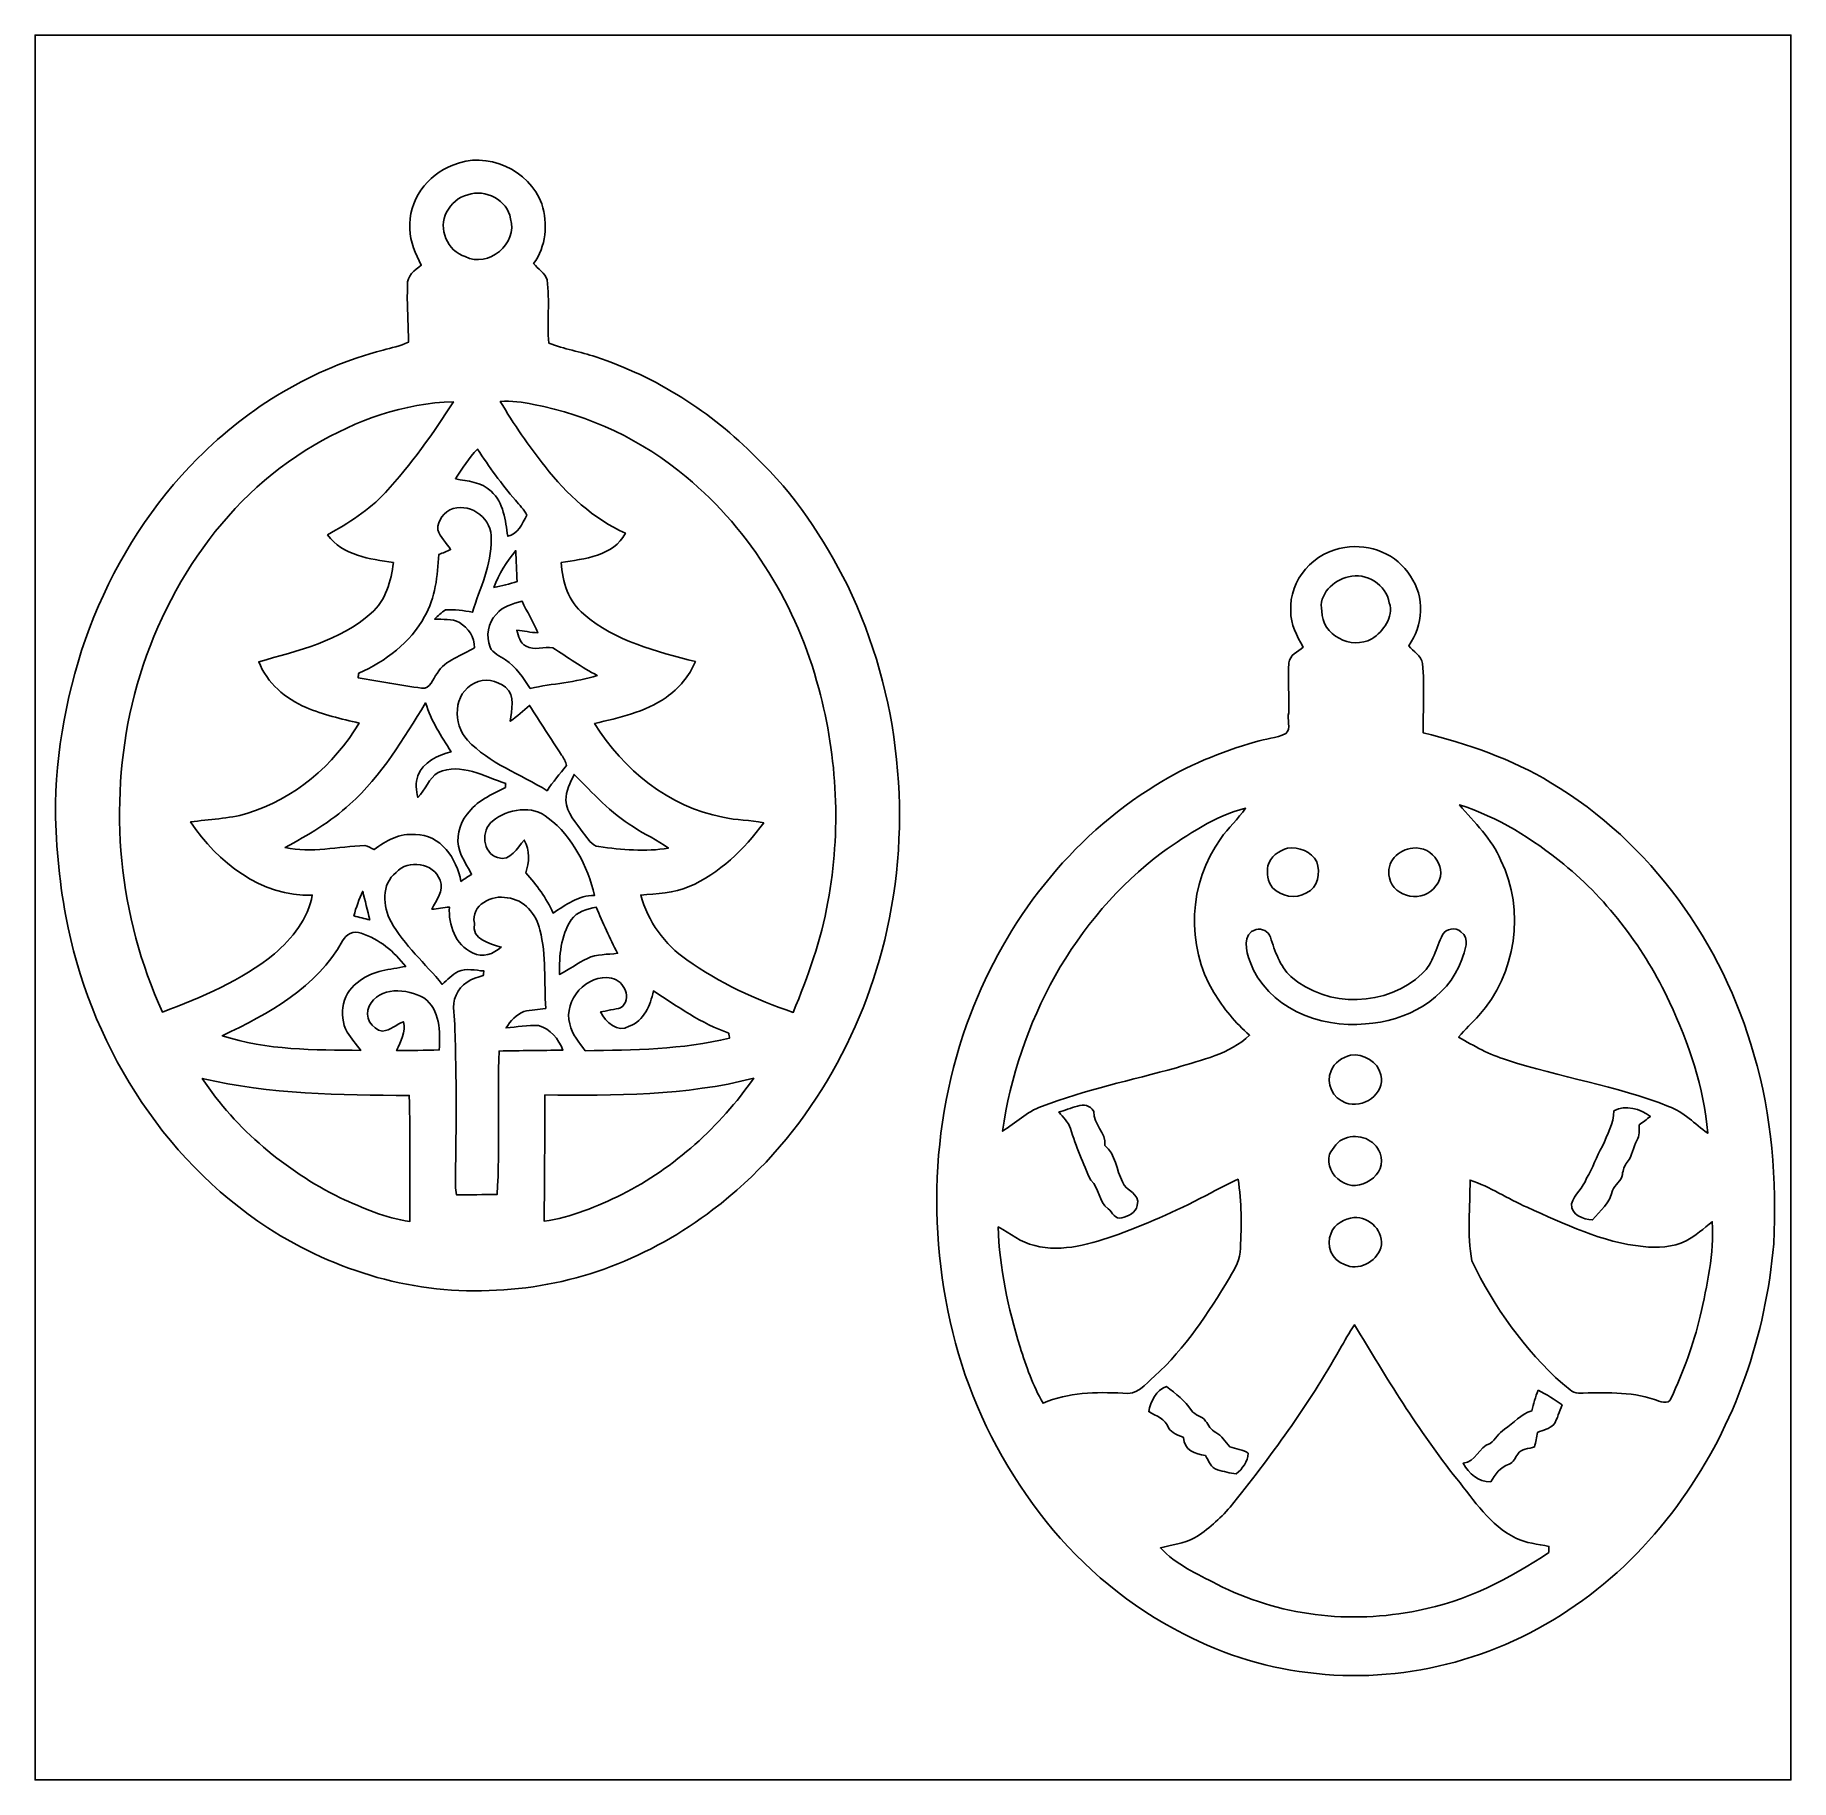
# Model space of a CAD drawing. Header units: centimetres. Extents: x -16.8 to 16.8, y -16.7 to 16.7.
import ezdxf

# ---------------------------------------------------------------- set-up
doc = ezdxf.new("R2010")
doc.units = ezdxf.units.CM
doc.header["$MEASUREMENT"] = 0
doc.layers.add('Layer 1', color=7, linetype='Continuous')

msp = doc.modelspace()

# ---------------------------------------------------------------- linework, layer by layer
at = {"layer": 'Layer 1', "color": 7}
for points, knots in [([(-16.77458, 16.66875), (-16.77458, 16.66875), (16.77458, 16.66875), (16.77458, 16.66875), (16.77458, 16.66875), (16.77458, 16.66875), (16.77458, -16.66875), (16.77458, -16.66875), (16.77458, -16.66875), (16.77458, -16.66875), (-16.77458, -16.66875), (-16.77458, -16.66875), (-16.77458, -16.66875), (-16.77458, -16.66875), (-16.77458, 16.66875), (-16.77458, 16.66875), (-16.77458, 16.66875), (-16.77458, 16.66875), (-16.77458, 16.66875), (-16.77458, 16.66875)], [0, 0, 0, 0, 0.16666667, 0.16666667, 0.16666667, 0.16666667, 0.33333333, 0.33333333, 0.33333333, 0.33333333, 0.5, 0.5, 0.5, 0.5, 0.66666667, 0.66666667, 0.66666667, 0.66666667, 1, 1, 1, 1]), ([(-8.79087, 14.18484), (-9.28511, 14.00881), (-9.65235, 13.49657), (-9.61355, 12.96564), (-9.61355, 12.96564), (-9.61566, 12.71517), (-9.49819, 12.49151), (-9.39483, 12.27137), (-9.39483, 12.27137), (-9.52465, 12.1793), (-9.67846, 12.0717), (-9.65623, 11.88544), (-9.65623, 11.88544), (-9.67846, 11.52454), (-9.63754, 11.16154), (-9.64283, 10.79994), (-9.64283, 10.79994), (-9.7984, 10.73326), (-9.9628, 10.69023), (-10.12649, 10.64966), (-10.12649, 10.64966), (-11.46422, 10.29899), (-12.69577, 9.56945), (-13.66273, 8.58273), (-13.66273, 8.58273), (-15.39628, 6.858), (-16.32303, 4.4196), (-16.38512, 1.99355), (-16.38512, 1.99355), (-16.38794, 1.27035), (-16.31703, 0.54681), (-16.18862, -0.16475), (-16.18862, -0.16475), (-15.74518, -2.54882), (-14.37287, -4.78578), (-12.32747, -6.11928), (-12.32747, -6.11928), (-11.04089, -6.95325), (-9.49431, -7.41398), (-7.95584, -7.31097), (-7.95584, -7.31097), (-6.46042, -7.2517), (-5.00627, -6.67844), (-3.82235, -5.7725), (-3.82235, -5.7725), (-2.15724, -4.51661), (-1.03681, -2.62925), (-0.5401, -0.61877), (-0.5401, -0.61877), (0.00247, 1.63089), (-0.24059, 4.07141), (-1.25236, 6.15597), (-1.25236, 6.15597), (-1.7078, 7.05309), (-2.2673, 7.91034), (-3.00249, 8.6039), (-3.00249, 8.6039), (-3.8541, 9.46961), (-4.90679, 10.13848), (-6.06072, 10.51983), (-6.06072, 10.51983), (-6.35635, 10.61932), (-6.66785, 10.67118), (-6.95819, 10.78301), (-6.95819, 10.78301), (-6.99699, 11.18376), (-6.93738, 11.58981), (-6.991, 11.98986), (-6.991, 11.98986), (-7.02592, 12.12674), (-7.16668, 12.1987), (-7.24994, 12.30242), (-7.24994, 12.30242), (-7.01005, 12.62733), (-6.97406, 13.06195), (-7.09366, 13.44224), (-7.09366, 13.44224), (-7.33002, 14.09382), (-8.14846, 14.46601), (-8.79087, 14.18484), (-8.79087, 14.18484), (-8.79087, 14.18484), (-8.79087, 14.18484), (-8.79087, 14.18484)], [0, 0, 0, 0, 0.04545455, 0.04545455, 0.04545455, 0.04545455, 0.09090909, 0.09090909, 0.09090909, 0.09090909, 0.13636364, 0.13636364, 0.13636364, 0.13636364, 0.18181818, 0.18181818, 0.18181818, 0.18181818, 0.22727273, 0.22727273, 0.22727273, 0.22727273, 0.27272727, 0.27272727, 0.27272727, 0.27272727, 0.31818182, 0.31818182, 0.31818182, 0.31818182, 0.36363636, 0.36363636, 0.36363636, 0.36363636, 0.40909091, 0.40909091, 0.40909091, 0.40909091, 0.45454545, 0.45454545, 0.45454545, 0.45454545, 0.5, 0.5, 0.5, 0.5, 0.54545455, 0.54545455, 0.54545455, 0.54545455, 0.59090909, 0.59090909, 0.59090909, 0.59090909, 0.63636364, 0.63636364, 0.63636364, 0.63636364, 0.68181818, 0.68181818, 0.68181818, 0.68181818, 0.72727273, 0.72727273, 0.72727273, 0.72727273, 0.77272727, 0.77272727, 0.77272727, 0.77272727, 0.81818182, 0.81818182, 0.81818182, 0.81818182, 0.86363636, 0.86363636, 0.86363636, 0.86363636, 0.90909091, 0.90909091, 0.90909091, 0.90909091, 1, 1, 1, 1]), ([(-8.50477, 13.61793), (-8.16928, 13.73717), (-7.747, 13.51527), (-7.6902, 13.16108), (-7.6902, 13.16108), (-7.53992, 12.68765), (-8.12165, 12.2114), (-8.55521, 12.43577), (-8.55521, 12.43577), (-8.89494, 12.53666), (-9.08085, 12.97517), (-8.91152, 13.28596), (-8.91152, 13.28596), (-8.82544, 13.44048), (-8.68609, 13.58653), (-8.50477, 13.61793)], [0, 0, 0, 0, 0.2, 0.2, 0.2, 0.2, 0.4, 0.4, 0.4, 0.4, 0.6, 0.6, 0.6, 0.6, 1, 1, 1, 1]), ([(-11.44411, 8.83356), (-10.64013, 9.31016), (-9.72326, 9.63859), (-8.78276, 9.66329), (-8.78276, 9.66329), (-9.17081, 9.05404), (-9.59062, 8.46067), (-10.08133, 7.92903), (-10.08133, 7.92903), (-10.39142, 7.5879), (-10.79006, 7.34836), (-11.18588, 7.12047), (-11.18588, 7.12047), (-10.89519, 6.72359), (-10.37943, 6.65762), (-9.92823, 6.59165), (-9.92823, 6.59165), (-9.96809, 6.23676), (-10.07533, 5.86846), (-10.35015, 5.62292), (-10.35015, 5.62292), (-10.95022, 5.0927), (-11.74926, 4.9022), (-12.50174, 4.69688), (-12.50174, 4.69688), (-12.34546, 4.28837), (-11.99021, 3.99027), (-11.59616, 3.82129), (-11.59616, 3.82129), (-11.27019, 3.68582), (-10.92659, 3.60257), (-10.58333, 3.52354), (-10.58333, 3.52354), (-11.06205, 2.71709), (-11.82899, 2.07151), (-12.73034, 1.79493), (-12.73034, 1.79493), (-13.07994, 1.69298), (-13.44613, 1.68769), (-13.80419, 1.63407), (-13.80419, 1.63407), (-13.28526, 0.86219), (-12.45553, 0.20567), (-11.47868, 0.23671), (-11.47868, 0.23671), (-11.55912, -0.21555), (-11.86533, -0.59055), (-12.20011, -0.88759), (-12.20011, -0.88759), (-12.83406, -1.39136), (-13.58724, -1.71732), (-14.34077, -1.99778), (-14.34077, -1.99778), (-15.18038, -0.17463), (-15.37829, 1.93287), (-14.92321, 3.88549), (-14.92321, 3.88549), (-14.43531, 5.88574), (-13.24751, 7.7791), (-11.44411, 8.83356)], [0, 0, 0, 0, 0.0625, 0.0625, 0.0625, 0.0625, 0.125, 0.125, 0.125, 0.125, 0.1875, 0.1875, 0.1875, 0.1875, 0.25, 0.25, 0.25, 0.25, 0.3125, 0.3125, 0.3125, 0.3125, 0.375, 0.375, 0.375, 0.375, 0.4375, 0.4375, 0.4375, 0.4375, 0.5, 0.5, 0.5, 0.5, 0.5625, 0.5625, 0.5625, 0.5625, 0.625, 0.625, 0.625, 0.625, 0.6875, 0.6875, 0.6875, 0.6875, 0.75, 0.75, 0.75, 0.75, 0.8125, 0.8125, 0.8125, 0.8125, 0.875, 0.875, 0.875, 0.875, 1, 1, 1, 1]), ([(-7.88564, 9.6707), (-7.67292, 9.6841), (-7.4616, 9.65623), (-7.25382, 9.61284), (-7.25382, 9.61284), (-6.18208, 9.41105), (-5.16784, 8.92598), (-4.33176, 8.22642), (-4.33176, 8.22642), (-3.08681, 7.19384), (-2.21615, 5.74358), (-1.80093, 4.18747), (-1.80093, 4.18747), (-1.4411, 2.86314), (-1.37583, 1.45874), (-1.62525, 0.10866), (-1.62525, 0.10866), (-1.75084, -0.62159), (-2.00801, -1.31974), (-2.28847, -2.00307), (-2.28847, -2.00307), (-3.00637, -1.76671), (-3.69958, -1.43616), (-4.31941, -1.00224), (-4.31941, -1.00224), (-4.74698, -0.70732), (-5.06483, -0.26353), (-5.20347, 0.23671), (-5.20347, 0.23671), (-4.89162, 0.26353), (-4.57165, 0.2727), (-4.27884, 0.39864), (-4.27884, 0.39864), (-3.69358, 0.65052), (-3.22792, 1.1116), (-2.85256, 1.61713), (-2.85256, 1.61713), (-3.10903, 1.67711), (-3.37573, 1.66335), (-3.63185, 1.72544), (-3.63185, 1.72544), (-4.66584, 1.92088), (-5.5372, 2.63384), (-6.08471, 3.51367), (-6.08471, 3.51367), (-5.61481, 3.63149), (-5.12163, 3.72674), (-4.71946, 4.01496), (-4.71946, 4.01496), (-4.47287, 4.18465), (-4.27461, 4.42278), (-4.15713, 4.69865), (-4.15713, 4.69865), (-4.90114, 4.89444), (-5.69242, 5.08176), (-6.28685, 5.60282), (-6.28685, 5.60282), (-6.58213, 5.83882), (-6.70348, 6.22335), (-6.72006, 6.58883), (-6.72006, 6.58883), (-6.28826, 6.66503), (-5.71818, 6.70948), (-5.49593, 7.15081), (-5.49593, 7.15081), (-6.10694, 7.43162), (-6.62023, 7.89481), (-7.02663, 8.42504), (-7.02663, 8.42504), (-7.34519, 8.81768), (-7.63023, 9.23502), (-7.88564, 9.6707)], [0, 0, 0, 0, 0.05263158, 0.05263158, 0.05263158, 0.05263158, 0.10526316, 0.10526316, 0.10526316, 0.10526316, 0.15789474, 0.15789474, 0.15789474, 0.15789474, 0.21052632, 0.21052632, 0.21052632, 0.21052632, 0.26315789, 0.26315789, 0.26315789, 0.26315789, 0.31578947, 0.31578947, 0.31578947, 0.31578947, 0.36842105, 0.36842105, 0.36842105, 0.36842105, 0.42105263, 0.42105263, 0.42105263, 0.42105263, 0.47368421, 0.47368421, 0.47368421, 0.47368421, 0.52631579, 0.52631579, 0.52631579, 0.52631579, 0.57894737, 0.57894737, 0.57894737, 0.57894737, 0.63157895, 0.63157895, 0.63157895, 0.63157895, 0.68421053, 0.68421053, 0.68421053, 0.68421053, 0.73684211, 0.73684211, 0.73684211, 0.73684211, 0.78947368, 0.78947368, 0.78947368, 0.78947368, 0.84210526, 0.84210526, 0.84210526, 0.84210526, 0.89473684, 0.89473684, 0.89473684, 0.89473684, 1, 1, 1, 1]), ([(-8.7443, 8.18832), (-8.61554, 8.38659), (-8.48678, 8.58732), (-8.32203, 8.75841), (-8.32203, 8.75841), (-8.09731, 8.42151), (-7.86518, 8.08814), (-7.59742, 7.78334), (-7.59742, 7.78334), (-7.5244, 7.68879), (-7.42844, 7.60624), (-7.38117, 7.49406), (-7.38117, 7.49406), (-7.46548, 7.33319), (-7.54733, 7.13811), (-7.74418, 7.0926), (-7.74418, 7.0926), (-7.78792, 7.39493), (-7.81932, 7.73889), (-8.06238, 7.95443), (-8.06238, 7.95443), (-8.24653, 8.134), (-8.50653, 8.14705), (-8.7443, 8.18832)], [0, 0, 0, 0, 0.14285714, 0.14285714, 0.14285714, 0.14285714, 0.28571429, 0.28571429, 0.28571429, 0.28571429, 0.42857143, 0.42857143, 0.42857143, 0.42857143, 0.57142857, 0.57142857, 0.57142857, 0.57142857, 0.71428571, 0.71428571, 0.71428571, 0.71428571, 1, 1, 1, 1]), ([(-8.78664, 7.62071), (-8.43174, 7.73042), (-8.02287, 7.41116), (-8.06344, 7.03721), (-8.06344, 7.03721), (-8.0458, 6.5465), (-8.27723, 6.09988), (-8.41728, 5.64268), (-8.41728, 5.64268), (-8.58767, 5.67231), (-8.76088, 5.69489), (-8.93374, 5.68819), (-8.93374, 5.68819), (-9.00818, 5.63527), (-9.0745, 5.57248), (-9.14188, 5.51109), (-9.14188, 5.51109), (-8.98313, 5.49769), (-8.81063, 5.52732), (-8.66775, 5.44371), (-8.66775, 5.44371), (-8.50336, 5.3467), (-8.36754, 5.16361), (-8.38059, 4.96464), (-8.38059, 4.96464), (-8.61801, 4.80342), (-8.93692, 4.73886), (-9.09285, 4.47393), (-9.09285, 4.47393), (-9.17716, 4.37127), (-9.21879, 4.16525), (-9.38848, 4.19241), (-9.38848, 4.19241), (-9.79558, 4.24427), (-10.19951, 4.31729), (-10.60309, 4.39067), (-10.60309, 4.39067), (-10.59991, 4.4129), (-10.59321, 4.45699), (-10.58968, 4.47922), (-10.58968, 4.47922), (-10.07886, 4.70218), (-9.60438, 5.06166), (-9.33485, 5.55872), (-9.33485, 5.55872), (-9.1186, 5.91361), (-9.09038, 6.344), (-9.05863, 6.74723), (-9.05863, 6.74723), (-8.98278, 6.77333), (-8.90834, 6.80367), (-8.83532, 6.83754), (-8.83532, 6.83754), (-8.9087, 6.96948), (-9.03499, 7.07178), (-9.08156, 7.21677), (-9.08156, 7.21677), (-9.08791, 7.39528), (-8.95809, 7.57132), (-8.78664, 7.62071)], [0, 0, 0, 0, 0.0625, 0.0625, 0.0625, 0.0625, 0.125, 0.125, 0.125, 0.125, 0.1875, 0.1875, 0.1875, 0.1875, 0.25, 0.25, 0.25, 0.25, 0.3125, 0.3125, 0.3125, 0.3125, 0.375, 0.375, 0.375, 0.375, 0.4375, 0.4375, 0.4375, 0.4375, 0.5, 0.5, 0.5, 0.5, 0.5625, 0.5625, 0.5625, 0.5625, 0.625, 0.625, 0.625, 0.625, 0.6875, 0.6875, 0.6875, 0.6875, 0.75, 0.75, 0.75, 0.75, 0.8125, 0.8125, 0.8125, 0.8125, 0.875, 0.875, 0.875, 0.875, 1, 1, 1, 1]), ([(-8.0077, 6.11364), (-7.91669, 6.37434), (-7.76852, 6.61), (-7.59001, 6.81955), (-7.59001, 6.81955), (-7.58014, 6.62234), (-7.57167, 6.42479), (-7.56497, 6.22688), (-7.56497, 6.22688), (-7.71066, 6.18208), (-7.85777, 6.14116), (-8.0077, 6.11364)], [0, 0, 0, 0, 0.25, 0.25, 0.25, 0.25, 0.5, 0.5, 0.5, 0.5, 1, 1, 1, 1]), ([(8.25324, 6.8774), (7.67362, 6.80896), (7.17691, 6.25546), (7.21854, 5.66385), (7.21854, 5.66385), (7.21148, 5.41091), (7.33919, 5.1883), (7.4549, 4.97311), (7.4549, 4.97311), (7.35083, 4.89091), (7.19772, 4.82318), (7.18256, 4.67501), (7.18256, 4.67501), (7.16386, 4.35751), (7.18573, 4.0386), (7.17938, 3.72075), (7.17938, 3.72075), (7.14093, 3.6001), (7.23053, 3.4223), (7.12505, 3.32246), (7.12505, 3.32246), (6.9409, 3.23674), (6.73453, 3.22121), (6.54156, 3.16371), (6.54156, 3.16371), (5.87692, 2.97392), (5.22887, 2.70933), (4.64291, 2.34033), (4.64291, 2.34033), (3.00884, 1.33562), (1.77412, -0.25823), (1.09784, -2.04399), (1.09784, -2.04399), (0.28469, -4.16983), (0.25576, -6.56625), (0.93098, -8.73337), (0.93098, -8.73337), (1.63371, -10.89307), (3.1182, -12.84887), (5.16961, -13.87863), (5.16961, -13.87863), (6.74829, -14.70942), (8.64023, -14.89534), (10.35685, -14.41697), (10.35685, -14.41697), (12.11227, -13.94072), (13.65426, -12.79066), (14.69108, -11.30512), (14.69108, -11.30512), (15.71449, -9.88307), (16.29586, -8.16681), (16.44579, -6.42691), (16.44579, -6.42691), (16.50965, -5.21088), (16.41334, -3.97898), (16.06867, -2.80741), (16.06867, -2.80741), (15.4686, -0.68333), (14.09629, 1.24601), (12.19059, 2.38478), (12.19059, 2.38478), (11.43776, 2.84268), (10.59709, 3.12737), (9.74584, 3.33798), (9.74584, 3.33798), (9.74549, 3.77896), (9.77865, 4.22099), (9.73596, 4.66055), (9.73596, 4.66055), (9.71621, 4.81259), (9.55887, 4.89091), (9.47173, 4.99992), (9.47173, 4.99992), (9.74619, 5.38163), (9.78535, 5.94289), (9.50383, 6.32989), (9.50383, 6.32989), (9.25618, 6.75076), (8.72666, 6.96031), (8.25324, 6.8774)], [0, 0, 0, 0, 0.04761905, 0.04761905, 0.04761905, 0.04761905, 0.0952381, 0.0952381, 0.0952381, 0.0952381, 0.14285714, 0.14285714, 0.14285714, 0.14285714, 0.19047619, 0.19047619, 0.19047619, 0.19047619, 0.23809524, 0.23809524, 0.23809524, 0.23809524, 0.28571429, 0.28571429, 0.28571429, 0.28571429, 0.33333333, 0.33333333, 0.33333333, 0.33333333, 0.38095238, 0.38095238, 0.38095238, 0.38095238, 0.42857143, 0.42857143, 0.42857143, 0.42857143, 0.47619048, 0.47619048, 0.47619048, 0.47619048, 0.52380952, 0.52380952, 0.52380952, 0.52380952, 0.57142857, 0.57142857, 0.57142857, 0.57142857, 0.61904762, 0.61904762, 0.61904762, 0.61904762, 0.66666667, 0.66666667, 0.66666667, 0.66666667, 0.71428571, 0.71428571, 0.71428571, 0.71428571, 0.76190476, 0.76190476, 0.76190476, 0.76190476, 0.80952381, 0.80952381, 0.80952381, 0.80952381, 0.85714286, 0.85714286, 0.85714286, 0.85714286, 0.9047619, 0.9047619, 0.9047619, 0.9047619, 1, 1, 1, 1]), ([(8.32273, 6.31684), (8.65858, 6.41279), (9.04452, 6.16409), (9.10167, 5.82295), (9.10167, 5.82295), (9.1888, 5.54108), (8.98913, 5.27932), (8.76617, 5.13327), (8.76617, 5.13327), (8.38129, 4.91137), (7.80203, 5.20524), (7.81262, 5.66314), (7.81262, 5.66314), (7.73959, 5.98099), (8.03628, 6.25651), (8.32273, 6.31684)], [0, 0, 0, 0, 0.2, 0.2, 0.2, 0.2, 0.4, 0.4, 0.4, 0.4, 0.6, 0.6, 0.6, 0.6, 1, 1, 1, 1]), ([(-7.96431, 5.60105), (-7.84543, 5.75451), (-7.64787, 5.80214), (-7.47078, 5.85399), (-7.47078, 5.85399), (-7.37623, 5.64903), (-7.25276, 5.45782), (-7.17021, 5.24722), (-7.17021, 5.24722), (-7.30462, 5.25815), (-7.43691, 5.28179), (-7.57026, 5.29872), (-7.57026, 5.29872), (-7.53322, 5.18654), (-7.51593, 5.05001), (-7.39211, 4.99427), (-7.39211, 4.99427), (-7.23441, 4.89726), (-7.05026, 4.99639), (-6.88093, 4.96147), (-6.88093, 4.96147), (-6.60083, 4.7819), (-6.32778, 4.58999), (-6.03391, 4.4323), (-6.03391, 4.4323), (-6.44843, 4.29824), (-6.88904, 4.2799), (-7.31308, 4.18677), (-7.31308, 4.18677), (-7.45067, 4.38503), (-7.58014, 4.60093), (-7.78863, 4.73216), (-7.78863, 4.73216), (-7.88599, 4.81013), (-8.0331, 4.84858), (-8.07896, 4.97628), (-8.07896, 4.97628), (-8.16257, 5.18478), (-8.12588, 5.43913), (-7.96431, 5.60105)], [0, 0, 0, 0, 0.09090909, 0.09090909, 0.09090909, 0.09090909, 0.18181818, 0.18181818, 0.18181818, 0.18181818, 0.27272727, 0.27272727, 0.27272727, 0.27272727, 0.36363636, 0.36363636, 0.36363636, 0.36363636, 0.45454545, 0.45454545, 0.45454545, 0.45454545, 0.54545455, 0.54545455, 0.54545455, 0.54545455, 0.63636364, 0.63636364, 0.63636364, 0.63636364, 0.72727273, 0.72727273, 0.72727273, 0.72727273, 0.81818182, 0.81818182, 0.81818182, 0.81818182, 1, 1, 1, 1]), ([(-8.37741, 4.28449), (-8.19291, 4.39455), (-7.94703, 4.33423), (-7.7851, 4.20899), (-7.7851, 4.20899), (-7.59284, 4.04213), (-7.67715, 3.77719), (-7.69444, 3.55776), (-7.69444, 3.55776), (-7.56814, 3.65442), (-7.44467, 3.75532), (-7.32614, 3.86151), (-7.32614, 3.86151), (-7.12893, 3.54083), (-6.92362, 3.22545), (-6.71371, 2.91324), (-6.71371, 2.91324), (-6.67491, 2.85044), (-6.62799, 2.78694), (-6.62234, 2.7111), (-6.62234, 2.7111), (-6.74934, 2.55411), (-6.87987, 2.39924), (-6.99241, 2.23097), (-6.99241, 2.23097), (-7.4997, 2.5527), (-8.09696, 2.74955), (-8.51359, 3.19864), (-8.51359, 3.19864), (-8.80075, 3.49603), (-8.78699, 4.10139), (-8.37741, 4.28449)], [0, 0, 0, 0, 0.11111111, 0.11111111, 0.11111111, 0.11111111, 0.22222222, 0.22222222, 0.22222222, 0.22222222, 0.33333333, 0.33333333, 0.33333333, 0.33333333, 0.44444444, 0.44444444, 0.44444444, 0.44444444, 0.55555556, 0.55555556, 0.55555556, 0.55555556, 0.66666667, 0.66666667, 0.66666667, 0.66666667, 0.77777778, 0.77777778, 0.77777778, 0.77777778, 1, 1, 1, 1]), ([(-9.31298, 3.90878), (-9.21138, 3.56835), (-9.01383, 3.27307), (-8.82544, 2.97603), (-8.82544, 2.97603), (-9.08015, 2.90266), (-9.36696, 2.78659), (-9.45974, 2.51319), (-9.45974, 2.51319), (-9.51618, 2.38196), (-9.48866, 2.23661), (-9.46221, 2.10185), (-9.46221, 2.10185), (-9.31968, 2.25072), (-9.24878, 2.46698), (-9.07239, 2.58092), (-9.07239, 2.58092), (-8.636, 2.77142), (-8.19185, 2.50437), (-7.78228, 2.36855), (-7.78228, 2.36855), (-7.78404, 2.34985), (-7.78722, 2.31211), (-7.78863, 2.29341), (-7.78863, 2.29341), (-8.05462, 2.16076), (-8.34319, 2.032), (-8.51747, 1.78047), (-8.51747, 1.78047), (-8.67939, 1.59138), (-8.74113, 1.31586), (-8.65928, 1.07915), (-8.65928, 1.07915), (-8.60778, 0.91969), (-8.50618, 0.78352), (-8.43421, 0.63324), (-8.43421, 0.63324), (-8.503, 0.58984), (-8.57109, 0.54504), (-8.63882, 0.49953), (-8.63882, 0.49953), (-8.71432, 0.9271), (-9.03146, 1.40229), (-9.50877, 1.39277), (-9.50877, 1.39277), (-9.80369, 1.42416), (-10.07251, 1.28199), (-10.29582, 1.10596), (-10.29582, 1.10596), (-10.35473, 1.13383), (-10.41047, 1.17934), (-10.4775, 1.18181), (-10.4775, 1.18181), (-10.98374, 1.16875), (-11.4935, 1.03258), (-11.99762, 1.14618), (-11.99762, 1.14618), (-11.56053, 1.38395), (-11.12591, 1.63442), (-10.75972, 1.97556), (-10.75972, 1.97556), (-10.154, 2.51883), (-9.73455, 3.22298), (-9.31298, 3.90878)], [0, 0, 0, 0, 0.05882353, 0.05882353, 0.05882353, 0.05882353, 0.11764706, 0.11764706, 0.11764706, 0.11764706, 0.17647059, 0.17647059, 0.17647059, 0.17647059, 0.23529412, 0.23529412, 0.23529412, 0.23529412, 0.29411765, 0.29411765, 0.29411765, 0.29411765, 0.35294118, 0.35294118, 0.35294118, 0.35294118, 0.41176471, 0.41176471, 0.41176471, 0.41176471, 0.47058824, 0.47058824, 0.47058824, 0.47058824, 0.52941176, 0.52941176, 0.52941176, 0.52941176, 0.58823529, 0.58823529, 0.58823529, 0.58823529, 0.64705882, 0.64705882, 0.64705882, 0.64705882, 0.70588235, 0.70588235, 0.70588235, 0.70588235, 0.76470588, 0.76470588, 0.76470588, 0.76470588, 0.82352941, 0.82352941, 0.82352941, 0.82352941, 0.88235294, 0.88235294, 0.88235294, 0.88235294, 1, 1, 1, 1]), ([(-6.47488, 2.54317), (-6.11646, 2.18863), (-5.77674, 1.80411), (-5.34141, 1.53882), (-5.34141, 1.53882), (-5.12551, 1.39277), (-4.88174, 1.29152), (-4.67289, 1.13418), (-4.67289, 1.13418), (-5.11422, 1.0601), (-5.56401, 1.10419), (-6.00393, 1.16276), (-6.00393, 1.16276), (-6.14998, 1.17757), (-6.21665, 1.3275), (-6.30132, 1.42522), (-6.30132, 1.42522), (-6.43502, 1.61749), (-6.61882, 1.80022), (-6.63081, 2.05034), (-6.63081, 2.05034), (-6.63928, 2.22673), (-6.54332, 2.38689), (-6.47488, 2.54317)], [0, 0, 0, 0, 0.14285714, 0.14285714, 0.14285714, 0.14285714, 0.28571429, 0.28571429, 0.28571429, 0.28571429, 0.42857143, 0.42857143, 0.42857143, 0.42857143, 0.57142857, 0.57142857, 0.57142857, 0.57142857, 0.71428571, 0.71428571, 0.71428571, 0.71428571, 1, 1, 1, 1]), ([(-8.03522, 1.64994), (-7.74982, 1.88313), (-7.26652, 1.96709), (-6.96913, 1.70886), (-6.96913, 1.70886), (-6.49993, 1.34902), (-6.22124, 0.79587), (-6.08577, 0.23072), (-6.08577, 0.23072), (-6.39586, 0.23918), (-6.63046, 0.04868), (-6.8767, -0.10513), (-6.8767, -0.10513), (-7.00617, 0.17815), (-7.18996, 0.43074), (-7.39987, 0.65969), (-7.39987, 0.65969), (-7.32931, 0.86607), (-7.31414, 1.09044), (-7.42774, 1.28693), (-7.42774, 1.28693), (-7.57026, 1.14018), (-7.68174, 0.87418), (-7.93856, 0.95391), (-7.93856, 0.95391), (-8.22537, 1.03858), (-8.26241, 1.47779), (-8.03522, 1.64994)], [0, 0, 0, 0, 0.125, 0.125, 0.125, 0.125, 0.25, 0.25, 0.25, 0.25, 0.375, 0.375, 0.375, 0.375, 0.5, 0.5, 0.5, 0.5, 0.625, 0.625, 0.625, 0.625, 0.75, 0.75, 0.75, 0.75, 1, 1, 1, 1]), ([(4.76638, 1.05516), (5.25745, 1.39594), (5.76792, 1.75013), (6.35564, 1.89759), (6.35564, 1.89759), (6.21453, 1.68981), (6.02051, 1.52506), (5.8801, 1.31621), (5.8801, 1.31621), (5.26838, 0.4759), (5.20347, -0.73237), (5.74851, -1.62207), (5.74851, -1.62207), (5.93196, -1.92793), (6.16268, -2.20416), (6.43043, -2.43981), (6.43043, -2.43981), (6.05261, -2.80529), (5.51639, -2.9083), (5.03202, -3.06176), (5.03202, -3.06176), (4.17124, -3.29883), (3.29424, -3.48615), (2.45674, -3.80012), (2.45674, -3.80012), (2.17629, -3.90419), (1.95792, -4.11515), (1.71062, -4.27531), (1.71062, -4.27531), (2.01013, -2.20098), (3.07481, -0.21026), (4.76638, 1.05516)], [0, 0, 0, 0, 0.11111111, 0.11111111, 0.11111111, 0.11111111, 0.22222222, 0.22222222, 0.22222222, 0.22222222, 0.33333333, 0.33333333, 0.33333333, 0.33333333, 0.44444444, 0.44444444, 0.44444444, 0.44444444, 0.55555556, 0.55555556, 0.55555556, 0.55555556, 0.66666667, 0.66666667, 0.66666667, 0.66666667, 0.77777778, 0.77777778, 0.77777778, 0.77777778, 1, 1, 1, 1]), ([(10.44328, 1.9618), (11.17565, 1.72685), (11.84169, 1.31163), (12.43436, 0.82762), (12.43436, 0.82762), (13.30007, 0.121), (13.98023, -0.79834), (14.45754, -1.80622), (14.45754, -1.80622), (14.82302, -2.59786), (15.11864, -3.43747), (15.18461, -4.31271), (15.18461, -4.31271), (14.93873, -4.13667), (14.72847, -3.90313), (14.43672, -3.80012), (14.43672, -3.80012), (13.4366, -3.40254), (12.36169, -3.24838), (11.34251, -2.91006), (11.34251, -2.91006), (11.01654, -2.8134), (10.71668, -2.64795), (10.42635, -2.47474), (10.42635, -2.47474), (10.54347, -2.32692), (10.69093, -2.20733), (10.81087, -2.06234), (10.81087, -2.06234), (11.52102, -1.27564), (11.70622, -0.05468), (11.23491, 0.89888), (11.23491, 0.89888), (11.06099, 1.3141), (10.72374, 1.62066), (10.44328, 1.9618)], [0, 0, 0, 0, 0.1, 0.1, 0.1, 0.1, 0.2, 0.2, 0.2, 0.2, 0.3, 0.3, 0.3, 0.3, 0.4, 0.4, 0.4, 0.4, 0.5, 0.5, 0.5, 0.5, 0.6, 0.6, 0.6, 0.6, 0.7, 0.7, 0.7, 0.7, 0.8, 0.8, 0.8, 0.8, 1, 1, 1, 1]), ([(7.15786, 1.13171), (7.3727, 1.17052), (7.61012, 1.06327), (7.71631, 0.87242), (7.71631, 0.87242), (7.78616, 0.6671), (7.74629, 0.36795), (7.5184, 0.27905), (7.5184, 0.27905), (7.30744, 0.14852), (7.03792, 0.21202), (6.87035, 0.37818), (6.87035, 0.37818), (6.77757, 0.49389), (6.75393, 0.65546), (6.78321, 0.79834), (6.78321, 0.79834), (6.82025, 0.97402), (6.99523, 1.08585), (7.15786, 1.13171)], [0, 0, 0, 0, 0.16666667, 0.16666667, 0.16666667, 0.16666667, 0.33333333, 0.33333333, 0.33333333, 0.33333333, 0.5, 0.5, 0.5, 0.5, 0.66666667, 0.66666667, 0.66666667, 0.66666667, 1, 1, 1, 1]), ([(9.55393, 1.13277), (9.92681, 1.18992), (10.25454, 0.70908), (9.99137, 0.41487), (9.99137, 0.41487), (9.77618, 0.08255), (9.18139, 0.17321), (9.10555, 0.56974), (9.10555, 0.56974), (9.02476, 0.85831), (9.27559, 1.11831), (9.55393, 1.13277)], [0, 0, 0, 0, 0.25, 0.25, 0.25, 0.25, 0.5, 0.5, 0.5, 0.5, 1, 1, 1, 1]), ([(-9.87637, 0.66993), (-9.64847, 0.92745), (-9.15529, 0.85407), (-9.03746, 0.52246), (-9.03746, 0.52246), (-8.94715, 0.31327), (-9.11543, 0.14393), (-9.19374, -0.03387), (-9.19374, -0.03387), (-9.08121, -0.02328), (-8.97008, -0.00529), (-8.8579, 0.00953), (-8.8579, 0.00953), (-8.87906, -0.33302), (-8.74818, -0.71367), (-8.41551, -0.86466), (-8.41551, -0.86466), (-8.22396, -0.9719), (-8.01299, -0.889), (-7.86765, -0.75494), (-7.86765, -0.75494), (-8.09519, -0.68968), (-8.43915, -0.61419), (-8.38129, -0.2988), (-8.38129, -0.2988), (-8.45044, 0.04833), (-8.04545, 0.25294), (-7.74947, 0.1845), (-7.74947, 0.1845), (-7.43268, 0.15487), (-7.19596, -0.13229), (-7.12893, -0.42898), (-7.12893, -0.42898), (-7.00264, -0.91758), (-7.05062, -1.4284), (-7.01887, -1.92828), (-7.01887, -1.92828), (-7.1568, -1.95192), (-7.29933, -1.95227), (-7.43409, -1.99002), (-7.43409, -1.99002), (-7.58331, -2.04399), (-7.68985, -2.17276), (-7.77558, -2.30082), (-7.77558, -2.30082), (-7.56885, -2.28177), (-7.36247, -2.24331), (-7.15433, -2.25354), (-7.15433, -2.25354), (-6.92961, -2.31775), (-6.77404, -2.51425), (-6.68973, -2.72344), (-6.68973, -2.72344), (-7.09613, -2.73368), (-7.50217, -2.73297), (-7.90822, -2.74214), (-7.90822, -2.74214), (-7.94209, -3.65584), (-7.88882, -4.57129), (-7.94597, -5.48464), (-7.94597, -5.48464), (-8.20455, -5.48605), (-8.46314, -5.48746), (-8.72137, -5.49063), (-8.72137, -5.49063), (-8.7443, -5.37316), (-8.74889, -5.2518), (-8.74219, -5.13327), (-8.74219, -5.13327), (-8.72702, -4.19312), (-8.72137, -3.25261), (-8.75348, -2.31316), (-8.75348, -2.31316), (-8.7503, -2.1015), (-8.82615, -1.87713), (-8.73019, -1.67569), (-8.73019, -1.67569), (-8.64941, -1.45662), (-8.42151, -1.35431), (-8.2109, -1.30069), (-8.2109, -1.30069), (-8.20843, -1.27811), (-8.20314, -1.23366), (-8.20032, -1.21144), (-8.20032, -1.21144), (-8.36295, -1.20438), (-8.53581, -1.15182), (-8.68998, -1.22414), (-8.68998, -1.22414), (-8.80745, -1.28411), (-8.89882, -1.38148), (-8.99513, -1.46932), (-8.99513, -1.46932), (-9.31863, -1.06892), (-9.71868, -0.72461), (-9.97303, -0.27164), (-9.97303, -0.27164), (-10.13354, 0.02117), (-10.16247, 0.44556), (-9.87637, 0.66993)], [0, 0, 0, 0, 0.03846154, 0.03846154, 0.03846154, 0.03846154, 0.07692308, 0.07692308, 0.07692308, 0.07692308, 0.11538462, 0.11538462, 0.11538462, 0.11538462, 0.15384615, 0.15384615, 0.15384615, 0.15384615, 0.19230769, 0.19230769, 0.19230769, 0.19230769, 0.23076923, 0.23076923, 0.23076923, 0.23076923, 0.26923077, 0.26923077, 0.26923077, 0.26923077, 0.30769231, 0.30769231, 0.30769231, 0.30769231, 0.34615385, 0.34615385, 0.34615385, 0.34615385, 0.38461538, 0.38461538, 0.38461538, 0.38461538, 0.42307692, 0.42307692, 0.42307692, 0.42307692, 0.46153846, 0.46153846, 0.46153846, 0.46153846, 0.5, 0.5, 0.5, 0.5, 0.53846154, 0.53846154, 0.53846154, 0.53846154, 0.57692308, 0.57692308, 0.57692308, 0.57692308, 0.61538462, 0.61538462, 0.61538462, 0.61538462, 0.65384615, 0.65384615, 0.65384615, 0.65384615, 0.69230769, 0.69230769, 0.69230769, 0.69230769, 0.73076923, 0.73076923, 0.73076923, 0.73076923, 0.76923077, 0.76923077, 0.76923077, 0.76923077, 0.80769231, 0.80769231, 0.80769231, 0.80769231, 0.84615385, 0.84615385, 0.84615385, 0.84615385, 0.88461538, 0.88461538, 0.88461538, 0.88461538, 0.92307692, 0.92307692, 0.92307692, 0.92307692, 1, 1, 1, 1]), ([(-10.68599, -0.16051), (-10.63943, 0.00071), (-10.58686, 0.16051), (-10.51384, 0.3115), (-10.51384, 0.3115), (-10.46903, 0.12912), (-10.42247, -0.05327), (-10.38119, -0.23707), (-10.38119, -0.23707), (-10.48314, -0.21273), (-10.58474, -0.18733), (-10.68599, -0.16051)], [0, 0, 0, 0, 0.25, 0.25, 0.25, 0.25, 0.5, 0.5, 0.5, 0.5, 1, 1, 1, 1]), ([(-6.53309, -0.23883), (-6.42796, -0.07444), (-6.229, -0.03316), (-6.05331, 0.00564), (-6.05331, 0.00564), (-5.92808, -0.29281), (-5.79579, -0.58808), (-5.6448, -0.87454), (-5.6448, -0.87454), (-5.83741, -0.90099), (-6.04344, -0.88618), (-6.22229, -0.97402), (-6.22229, -0.97402), (-6.40786, -1.06186), (-6.57013, -1.19098), (-6.75569, -1.27882), (-6.75569, -1.27882), (-6.76028, -0.92287), (-6.73276, -0.54575), (-6.53309, -0.23883)], [0, 0, 0, 0, 0.16666667, 0.16666667, 0.16666667, 0.16666667, 0.33333333, 0.33333333, 0.33333333, 0.33333333, 0.5, 0.5, 0.5, 0.5, 0.66666667, 0.66666667, 0.66666667, 0.66666667, 1, 1, 1, 1]), ([(-10.89872, -0.63747), (-10.83522, -0.508), (-10.68917, -0.43674), (-10.54347, -0.49318), (-10.54347, -0.49318), (-10.19986, -0.59796), (-9.912, -0.84596), (-9.69363, -1.12536), (-9.69363, -1.12536), (-9.98961, -1.18992), (-10.3184, -1.19627), (-10.56323, -1.39735), (-10.56323, -1.39735), (-10.89166, -1.59173), (-10.99644, -2.05458), (-10.81017, -2.3809), (-10.81017, -2.3809), (-10.73362, -2.50366), (-10.63907, -2.61444), (-10.55123, -2.72944), (-10.55123, -2.72944), (-11.43706, -2.72203), (-12.34863, -2.72979), (-13.19989, -2.45075), (-13.19989, -2.45075), (-12.31159, -2.03518), (-11.3919, -1.52506), (-10.89872, -0.63747)], [0, 0, 0, 0, 0.125, 0.125, 0.125, 0.125, 0.25, 0.25, 0.25, 0.25, 0.375, 0.375, 0.375, 0.375, 0.5, 0.5, 0.5, 0.5, 0.625, 0.625, 0.625, 0.625, 0.75, 0.75, 0.75, 0.75, 1, 1, 1, 1]), ([(6.55567, -0.41769), (6.66397, -0.39511), (6.79662, -0.45403), (6.82907, -0.56621), (6.82907, -0.56621), (6.91974, -0.83326), (7.00334, -1.12113), (7.2203, -1.31692), (7.2203, -1.31692), (7.90575, -1.92934), (9.07133, -1.89971), (9.73032, -1.2633), (9.73032, -1.2633), (9.94304, -1.06856), (9.99067, -0.76588), (10.12084, -0.52141), (10.12084, -0.52141), (10.1914, -0.40146), (10.36532, -0.36901), (10.46939, -0.46602), (10.46939, -0.46602), (10.65001, -0.58208), (10.54312, -0.84102), (10.48561, -0.99624), (10.48561, -0.99624), (10.21468, -1.75154), (9.41387, -2.18228), (8.64517, -2.2225), (8.64517, -2.2225), (7.77522, -2.31881), (6.76204, -1.90394), (6.44066, -1.04034), (6.44066, -1.04034), (6.36623, -0.83644), (6.27627, -0.49671), (6.55567, -0.41769)], [0, 0, 0, 0, 0.1, 0.1, 0.1, 0.1, 0.2, 0.2, 0.2, 0.2, 0.3, 0.3, 0.3, 0.3, 0.4, 0.4, 0.4, 0.4, 0.5, 0.5, 0.5, 0.5, 0.6, 0.6, 0.6, 0.6, 0.7, 0.7, 0.7, 0.7, 0.8, 0.8, 0.8, 0.8, 1, 1, 1, 1]), ([(-6.55814, -2.22356), (-6.68761, -1.76742), (-6.22476, -1.26048), (-5.76333, -1.35043), (-5.76333, -1.35043), (-5.51356, -1.39735), (-5.35234, -1.75189), (-5.58659, -1.91911), (-5.58659, -1.91911), (-5.68219, -1.93816), (-5.8734, -1.97591), (-5.96865, -1.99461), (-5.96865, -1.99461), (-5.87622, -2.19004), (-5.64162, -2.39995), (-5.42149, -2.26942), (-5.42149, -2.26942), (-5.13786, -2.16182), (-5.01862, -1.86796), (-4.96006, -1.59526), (-4.96006, -1.59526), (-4.49756, -1.89054), (-4.04248, -2.21897), (-3.51931, -2.40171), (-3.51931, -2.40171), (-3.51614, -2.4257), (-3.50943, -2.47297), (-3.50591, -2.49661), (-3.50591, -2.49661), (-4.40796, -2.71427), (-5.3407, -2.72486), (-6.26322, -2.73685), (-6.26322, -2.73685), (-6.3754, -2.57598), (-6.52216, -2.42394), (-6.55814, -2.22356)], [0, 0, 0, 0, 0.1, 0.1, 0.1, 0.1, 0.2, 0.2, 0.2, 0.2, 0.3, 0.3, 0.3, 0.3, 0.4, 0.4, 0.4, 0.4, 0.5, 0.5, 0.5, 0.5, 0.6, 0.6, 0.6, 0.6, 0.7, 0.7, 0.7, 0.7, 0.8, 0.8, 0.8, 0.8, 1, 1, 1, 1]), ([(-10.39107, -1.88666), (-10.21009, -1.50566), (-9.6587, -1.5427), (-9.34932, -1.72791), (-9.34932, -1.72791), (-9.02511, -1.95862), (-9.03711, -2.37067), (-9.05298, -2.72274), (-9.05298, -2.72274), (-9.32498, -2.72979), (-9.59661, -2.73262), (-9.86825, -2.73297), (-9.86825, -2.73297), (-9.78923, -2.5587), (-9.68199, -2.37913), (-9.73667, -2.18158), (-9.73667, -2.18158), (-9.87037, -2.23979), (-9.98855, -2.3435), (-10.13636, -2.3622), (-10.13636, -2.3622), (-10.3438, -2.3308), (-10.49973, -2.08209), (-10.39107, -1.88666)], [0, 0, 0, 0, 0.14285714, 0.14285714, 0.14285714, 0.14285714, 0.28571429, 0.28571429, 0.28571429, 0.28571429, 0.42857143, 0.42857143, 0.42857143, 0.42857143, 0.57142857, 0.57142857, 0.57142857, 0.57142857, 0.71428571, 0.71428571, 0.71428571, 0.71428571, 1, 1, 1, 1]), ([(8.35766, -2.82116), (8.60778, -2.788), (8.88224, -2.94393), (8.94115, -3.19899), (8.94115, -3.19899), (9.03076, -3.56482), (8.58732, -3.85974), (8.26735, -3.72992), (8.26735, -3.72992), (8.02887, -3.65125), (7.874, -3.35527), (7.9883, -3.12067), (7.9883, -3.12067), (8.04545, -2.95945), (8.20314, -2.86879), (8.35766, -2.82116)], [0, 0, 0, 0, 0.2, 0.2, 0.2, 0.2, 0.4, 0.4, 0.4, 0.4, 0.6, 0.6, 0.6, 0.6, 1, 1, 1, 1]), ([(-13.5823, -3.26461), (-12.2869, -3.57011), (-10.94881, -3.5874), (-9.62448, -3.59022), (-9.62448, -3.59022), (-9.60367, -4.39314), (-9.61355, -5.19642), (-9.61566, -5.99969), (-9.61566, -5.99969), (-10.08239, -5.93513), (-10.51736, -5.73687), (-10.94458, -5.54814), (-10.94458, -5.54814), (-11.99444, -5.02356), (-12.93213, -4.24603), (-13.5823, -3.26461)], [0, 0, 0, 0, 0.2, 0.2, 0.2, 0.2, 0.4, 0.4, 0.4, 0.4, 0.6, 0.6, 0.6, 0.6, 1, 1, 1, 1]), ([(-7.03756, -3.5814), (-5.7023, -3.59198), (-4.34622, -3.59833), (-3.04377, -3.26178), (-3.04377, -3.26178), (-3.68864, -4.18924), (-4.55436, -4.96746), (-5.56084, -5.48428), (-5.56084, -5.48428), (-6.03462, -5.709), (-6.52604, -5.92631), (-7.05062, -5.99193), (-7.05062, -5.99193), (-7.0358, -5.1883), (-7.03686, -4.38467), (-7.03756, -3.5814)], [0, 0, 0, 0, 0.2, 0.2, 0.2, 0.2, 0.4, 0.4, 0.4, 0.4, 0.6, 0.6, 0.6, 0.6, 1, 1, 1, 1]), ([(2.78694, -3.90701), (2.98697, -3.87174), (3.30659, -3.64243), (3.45405, -3.89678), (3.45405, -3.89678), (3.4357, -4.14831), (3.70205, -4.2986), (3.6636, -4.54695), (3.6636, -4.54695), (3.88338, -4.71699), (3.87632, -5.01474), (4.00509, -5.24193), (4.00509, -5.24193), (4.05589, -5.42643), (4.35822, -5.45641), (4.28166, -5.69419), (4.28166, -5.69419), (4.25909, -5.83353), (4.11374, -5.89915), (3.99097, -5.92984), (3.99097, -5.92984), (3.86786, -5.97147), (3.80929, -5.81907), (3.72921, -5.75769), (3.72921, -5.75769), (3.54259, -5.62222), (3.56729, -5.35975), (3.39654, -5.21264), (3.39654, -5.21264), (3.24767, -4.89338), (3.11573, -4.56177), (3.00814, -4.22522), (3.00814, -4.22522), (2.97109, -4.09716), (2.86068, -4.01285), (2.78694, -3.90701)], [0, 0, 0, 0, 0.1, 0.1, 0.1, 0.1, 0.2, 0.2, 0.2, 0.2, 0.3, 0.3, 0.3, 0.3, 0.4, 0.4, 0.4, 0.4, 0.5, 0.5, 0.5, 0.5, 0.6, 0.6, 0.6, 0.6, 0.7, 0.7, 0.7, 0.7, 0.8, 0.8, 0.8, 0.8, 1, 1, 1, 1]), ([(13.39039, -3.88303), (13.61969, -3.76978), (13.89627, -3.83822), (14.08994, -3.99344), (14.08994, -3.99344), (14.01939, -4.04848), (13.94742, -4.10139), (13.8744, -4.1529), (13.8744, -4.1529), (13.87828, -4.25379), (13.88392, -4.35928), (13.82924, -4.44994), (13.82924, -4.44994), (13.75869, -4.58399), (13.74563, -4.74345), (13.64897, -4.8641), (13.64897, -4.8641), (13.59217, -4.93254), (13.56783, -5.01791), (13.55478, -5.10434), (13.55478, -5.10434), (13.53608, -5.22923), (13.41155, -5.2959), (13.36675, -5.40773), (13.36675, -5.40773), (13.31524, -5.64056), (13.13674, -5.80072), (12.98399, -5.969), (12.98399, -5.969), (12.81077, -5.96089), (12.56912, -5.87375), (12.58041, -5.66314), (12.58041, -5.66314), (12.63086, -5.47793), (12.81077, -5.35834), (12.86933, -5.17384), (12.86933, -5.17384), (12.99669, -4.98122), (13.05101, -4.75368), (13.17731, -4.56036), (13.17731, -4.56036), (13.26056, -4.33705), (13.39568, -4.12926), (13.39039, -3.88303)], [0, 0, 0, 0, 0.08333333, 0.08333333, 0.08333333, 0.08333333, 0.16666667, 0.16666667, 0.16666667, 0.16666667, 0.25, 0.25, 0.25, 0.25, 0.33333333, 0.33333333, 0.33333333, 0.33333333, 0.41666667, 0.41666667, 0.41666667, 0.41666667, 0.5, 0.5, 0.5, 0.5, 0.58333333, 0.58333333, 0.58333333, 0.58333333, 0.66666667, 0.66666667, 0.66666667, 0.66666667, 0.75, 0.75, 0.75, 0.75, 0.83333333, 0.83333333, 0.83333333, 0.83333333, 1, 1, 1, 1]), ([(8.25429, -4.41078), (8.51217, -4.31059), (8.82756, -4.43195), (8.92387, -4.69159), (8.92387, -4.69159), (9.09249, -5.10293), (8.50724, -5.48746), (8.17809, -5.22605), (8.17809, -5.22605), (8.00241, -5.12304), (7.90822, -4.91596), (7.96078, -4.71558), (7.96078, -4.71558), (8.02605, -4.5914), (8.11354, -4.45664), (8.25429, -4.41078)], [0, 0, 0, 0, 0.2, 0.2, 0.2, 0.2, 0.4, 0.4, 0.4, 0.4, 0.6, 0.6, 0.6, 0.6, 1, 1, 1, 1]), ([(5.69701, -5.44936), (5.86599, -5.35869), (6.03673, -5.27156), (6.21136, -5.19289), (6.21136, -5.19289), (6.27839, -5.62716), (6.28086, -6.07025), (6.25475, -6.5084), (6.25475, -6.5084), (6.2611, -6.7183), (6.15174, -6.90033), (6.05014, -7.07355), (6.05014, -7.07355), (5.64339, -7.74982), (5.20418, -8.42116), (4.61504, -8.95421), (4.61504, -8.95421), (4.44535, -9.11013), (4.27284, -9.32991), (4.00932, -9.28158), (4.00932, -9.28158), (3.49497, -9.25054), (2.96792, -9.26853), (2.48603, -9.47138), (2.48603, -9.47138), (2.28812, -9.138), (2.16429, -8.76688), (2.04541, -8.39999), (2.04541, -8.39999), (1.81681, -7.65492), (1.65029, -6.88411), (1.62807, -6.1027), (1.62807, -6.1027), (1.85879, -6.22335), (2.06304, -6.40644), (2.32481, -6.45795), (2.32481, -6.45795), (2.86561, -6.60188), (3.41136, -6.41809), (3.92007, -6.24734), (3.92007, -6.24734), (4.52861, -6.01945), (5.12586, -5.7591), (5.69701, -5.44936)], [0, 0, 0, 0, 0.08333333, 0.08333333, 0.08333333, 0.08333333, 0.16666667, 0.16666667, 0.16666667, 0.16666667, 0.25, 0.25, 0.25, 0.25, 0.33333333, 0.33333333, 0.33333333, 0.33333333, 0.41666667, 0.41666667, 0.41666667, 0.41666667, 0.5, 0.5, 0.5, 0.5, 0.58333333, 0.58333333, 0.58333333, 0.58333333, 0.66666667, 0.66666667, 0.66666667, 0.66666667, 0.75, 0.75, 0.75, 0.75, 0.83333333, 0.83333333, 0.83333333, 0.83333333, 1, 1, 1, 1]), ([(10.64331, -5.20947), (11.02854, -5.33329), (11.36579, -5.56754), (11.73551, -5.72876), (11.73551, -5.72876), (12.446, -6.04908), (13.16708, -6.39692), (13.95201, -6.47947), (13.95201, -6.47947), (14.22682, -6.51051), (14.51681, -6.49041), (14.77045, -6.37152), (14.77045, -6.37152), (14.95531, -6.27521), (15.10736, -6.12916), (15.27281, -6.00463), (15.27281, -6.00463), (15.30809, -6.61529), (15.17509, -7.21819), (15.04103, -7.81015), (15.04103, -7.81015), (14.91721, -8.35131), (14.71718, -8.87201), (14.48858, -9.37648), (14.48858, -9.37648), (14.42791, -9.519), (14.27162, -9.4294), (14.16614, -9.40223), (14.16614, -9.40223), (13.69836, -9.24101), (13.20094, -9.27206), (12.71552, -9.28017), (12.71552, -9.28017), (12.59276, -9.28017), (12.50915, -9.16623), (12.41496, -9.10449), (12.41496, -9.10449), (11.68471, -8.45079), (11.10262, -7.63517), (10.67929, -6.75393), (10.67929, -6.75393), (10.58369, -6.2484), (10.65001, -5.72276), (10.64331, -5.20947)], [0, 0, 0, 0, 0.08333333, 0.08333333, 0.08333333, 0.08333333, 0.16666667, 0.16666667, 0.16666667, 0.16666667, 0.25, 0.25, 0.25, 0.25, 0.33333333, 0.33333333, 0.33333333, 0.33333333, 0.41666667, 0.41666667, 0.41666667, 0.41666667, 0.5, 0.5, 0.5, 0.5, 0.58333333, 0.58333333, 0.58333333, 0.58333333, 0.66666667, 0.66666667, 0.66666667, 0.66666667, 0.75, 0.75, 0.75, 0.75, 0.83333333, 0.83333333, 0.83333333, 0.83333333, 1, 1, 1, 1]), ([(8.4261, -5.92138), (8.72314, -5.90868), (9.01947, -6.19478), (8.94045, -6.50522), (8.94045, -6.50522), (8.84626, -6.77016), (8.50724, -6.95995), (8.24336, -6.82061), (8.24336, -6.82061), (8.00417, -6.74229), (7.88106, -6.44913), (7.9883, -6.22476), (7.9883, -6.22476), (8.0518, -6.03956), (8.24759, -5.95489), (8.4261, -5.92138)], [0, 0, 0, 0, 0.2, 0.2, 0.2, 0.2, 0.4, 0.4, 0.4, 0.4, 0.6, 0.6, 0.6, 0.6, 1, 1, 1, 1]), ([(8.15657, -8.43986), (8.24724, -8.28287), (8.33579, -8.12482), (8.43421, -7.97278), (8.43421, -7.97278), (9.04275, -8.98172), (9.65447, -9.99384), (10.39036, -10.91741), (10.39036, -10.91741), (10.72374, -11.32981), (11.02501, -11.80818), (11.51784, -12.04807), (11.51784, -12.04807), (11.71399, -12.14649), (11.938, -12.16413), (12.15143, -12.20646), (12.15143, -12.20646), (12.15072, -12.24492), (12.15037, -12.28372), (12.15037, -12.32323), (12.15037, -12.32323), (11.39049, -12.833), (10.55687, -13.26374), (9.64988, -13.4306), (9.64988, -13.4306), (8.36048, -13.70118), (6.97618, -13.53502), (5.80355, -12.92825), (5.80355, -12.92825), (5.42749, -12.73069), (5.02179, -12.55254), (4.72757, -12.23716), (4.72757, -12.23716), (4.94242, -12.17401), (5.17596, -12.1539), (5.37598, -12.0463), (5.37598, -12.0463), (5.63421, -11.88932), (5.86317, -11.68612), (6.0579, -11.4554), (6.0579, -11.4554), (6.83084, -10.50431), (7.55121, -9.50701), (8.15657, -8.43986)], [0, 0, 0, 0, 0.08333333, 0.08333333, 0.08333333, 0.08333333, 0.16666667, 0.16666667, 0.16666667, 0.16666667, 0.25, 0.25, 0.25, 0.25, 0.33333333, 0.33333333, 0.33333333, 0.33333333, 0.41666667, 0.41666667, 0.41666667, 0.41666667, 0.5, 0.5, 0.5, 0.5, 0.58333333, 0.58333333, 0.58333333, 0.58333333, 0.66666667, 0.66666667, 0.66666667, 0.66666667, 0.75, 0.75, 0.75, 0.75, 0.83333333, 0.83333333, 0.83333333, 0.83333333, 1, 1, 1, 1]), ([(4.50391, -9.63119), (4.53884, -9.43681), (4.64432, -9.21844), (4.8447, -9.15388), (4.8447, -9.15388), (5.01544, -9.29252), (5.20665, -9.41846), (5.31918, -9.6139), (5.31918, -9.6139), (5.38868, -9.70739), (5.52909, -9.71197), (5.59223, -9.81251), (5.59223, -9.81251), (5.64515, -9.8933), (5.69242, -9.98467), (5.78414, -10.02912), (5.78414, -10.02912), (5.90409, -10.08839), (5.96194, -10.21397), (6.05508, -10.30252), (6.05508, -10.30252), (6.16797, -10.35262), (6.30449, -10.35156), (6.4068, -10.42917), (6.4068, -10.42917), (6.39762, -10.58721), (6.29461, -10.72444), (6.17749, -10.82322), (6.17749, -10.82322), (6.05614, -10.81017), (5.93831, -10.77383), (5.82013, -10.7442), (5.82013, -10.7442), (5.69277, -10.70822), (5.6455, -10.57204), (5.58835, -10.46797), (5.58835, -10.46797), (5.39397, -10.44504), (5.17701, -10.36532), (5.17102, -10.12896), (5.17102, -10.12896), (5.06801, -10.07604), (4.94277, -10.04852), (4.8828, -9.94198), (4.8828, -9.94198), (4.81824, -9.77336), (4.64608, -9.71338), (4.50391, -9.63119)], [0, 0, 0, 0, 0.07692308, 0.07692308, 0.07692308, 0.07692308, 0.15384615, 0.15384615, 0.15384615, 0.15384615, 0.23076923, 0.23076923, 0.23076923, 0.23076923, 0.30769231, 0.30769231, 0.30769231, 0.30769231, 0.38461538, 0.38461538, 0.38461538, 0.38461538, 0.46153846, 0.46153846, 0.46153846, 0.46153846, 0.53846154, 0.53846154, 0.53846154, 0.53846154, 0.61538462, 0.61538462, 0.61538462, 0.61538462, 0.69230769, 0.69230769, 0.69230769, 0.69230769, 0.76923077, 0.76923077, 0.76923077, 0.76923077, 0.84615385, 0.84615385, 0.84615385, 0.84615385, 1, 1, 1, 1]), ([(11.94259, -9.22232), (12.10627, -9.29852), (12.25479, -9.40223), (12.40331, -9.50489), (12.40331, -9.50489), (12.34581, -9.62836), (12.31935, -9.76701), (12.24351, -9.88095), (12.24351, -9.88095), (12.15778, -9.95998), (12.0396, -9.98749), (11.93412, -10.03053), (11.93412, -10.03053), (11.91225, -10.12014), (11.89778, -10.21609), (11.87767, -10.30746), (11.87767, -10.30746), (11.7669, -10.34415), (11.62121, -10.33251), (11.557, -10.44399), (11.557, -10.44399), (11.50726, -10.51278), (11.47269, -10.60062), (11.39049, -10.63731), (11.39049, -10.63731), (11.21833, -10.68599), (11.12873, -10.83733), (11.03983, -10.97597), (11.03983, -10.97597), (10.80206, -10.98162), (10.61791, -10.81617), (10.51066, -10.62037), (10.51066, -10.62037), (10.75866, -10.5918), (10.80911, -10.31487), (11.02748, -10.23832), (11.02748, -10.23832), (11.13437, -10.16494), (11.19011, -10.03723), (11.30194, -9.96844), (11.30194, -9.96844), (11.48221, -9.85838), (11.61168, -9.67422), (11.82405, -9.61813), (11.82405, -9.61813), (11.85933, -9.48443), (11.8932, -9.35108), (11.94259, -9.22232)], [0, 0, 0, 0, 0.07692308, 0.07692308, 0.07692308, 0.07692308, 0.15384615, 0.15384615, 0.15384615, 0.15384615, 0.23076923, 0.23076923, 0.23076923, 0.23076923, 0.30769231, 0.30769231, 0.30769231, 0.30769231, 0.38461538, 0.38461538, 0.38461538, 0.38461538, 0.46153846, 0.46153846, 0.46153846, 0.46153846, 0.53846154, 0.53846154, 0.53846154, 0.53846154, 0.61538462, 0.61538462, 0.61538462, 0.61538462, 0.69230769, 0.69230769, 0.69230769, 0.69230769, 0.76923077, 0.76923077, 0.76923077, 0.76923077, 0.84615385, 0.84615385, 0.84615385, 0.84615385, 1, 1, 1, 1])]:
    msp.add_open_spline(points, degree=3, knots=knots, dxfattribs=at)
at = {"layer": 'Layer 1', "color": 251}
for points, knots in [([(-8.79087, 14.18484), (-8.14846, 14.46601), (-7.33002, 14.09382), (-7.09366, 13.44224), (-7.09366, 13.44224), (-6.97406, 13.06195), (-7.01005, 12.62733), (-7.24994, 12.30242), (-7.24994, 12.30242), (-7.16668, 12.1987), (-7.02592, 12.12674), (-6.991, 11.98986), (-6.991, 11.98986), (-6.93738, 11.58981), (-6.99699, 11.18376), (-6.95819, 10.78301), (-6.95819, 10.78301), (-6.66785, 10.67118), (-6.35635, 10.61932), (-6.06072, 10.51983), (-6.06072, 10.51983), (-4.90679, 10.13848), (-3.8541, 9.46961), (-3.00249, 8.6039), (-3.00249, 8.6039), (-2.2673, 7.91034), (-1.7078, 7.05309), (-1.25236, 6.15597), (-1.25236, 6.15597), (-0.24059, 4.07141), (0.00247, 1.63089), (-0.5401, -0.61877), (-0.5401, -0.61877), (-1.03681, -2.62925), (-2.15724, -4.51661), (-3.82235, -5.7725), (-3.82235, -5.7725), (-5.00627, -6.67844), (-6.46042, -7.2517), (-7.95584, -7.31097), (-7.95584, -7.31097), (-9.49431, -7.41398), (-11.04089, -6.95325), (-12.32747, -6.11928), (-12.32747, -6.11928), (-14.37287, -4.78578), (-15.74518, -2.54882), (-16.18862, -0.16475), (-16.18862, -0.16475), (-16.31703, 0.54681), (-16.38794, 1.27035), (-16.38512, 1.99355), (-16.38512, 1.99355), (-16.32303, 4.4196), (-15.39628, 6.858), (-13.66273, 8.58273), (-13.66273, 8.58273), (-12.69577, 9.56945), (-11.46422, 10.29899), (-10.12649, 10.64966), (-10.12649, 10.64966), (-9.9628, 10.69023), (-9.7984, 10.73326), (-9.64283, 10.79994), (-9.64283, 10.79994), (-9.63754, 11.16154), (-9.67846, 11.52454), (-9.65623, 11.88544), (-9.65623, 11.88544), (-9.67846, 12.0717), (-9.52465, 12.1793), (-9.39483, 12.27137), (-9.39483, 12.27137), (-9.49819, 12.49151), (-9.61566, 12.71517), (-9.61355, 12.96564), (-9.61355, 12.96564), (-9.65235, 13.49657), (-9.28511, 14.00881), (-8.79087, 14.18484), (-8.79087, 14.18484), (-8.79087, 14.18484), (-8.79087, 14.18484), (-8.79087, 14.18484)], [0, 0, 0, 0, 0.04545455, 0.04545455, 0.04545455, 0.04545455, 0.09090909, 0.09090909, 0.09090909, 0.09090909, 0.13636364, 0.13636364, 0.13636364, 0.13636364, 0.18181818, 0.18181818, 0.18181818, 0.18181818, 0.22727273, 0.22727273, 0.22727273, 0.22727273, 0.27272727, 0.27272727, 0.27272727, 0.27272727, 0.31818182, 0.31818182, 0.31818182, 0.31818182, 0.36363636, 0.36363636, 0.36363636, 0.36363636, 0.40909091, 0.40909091, 0.40909091, 0.40909091, 0.45454545, 0.45454545, 0.45454545, 0.45454545, 0.5, 0.5, 0.5, 0.5, 0.54545455, 0.54545455, 0.54545455, 0.54545455, 0.59090909, 0.59090909, 0.59090909, 0.59090909, 0.63636364, 0.63636364, 0.63636364, 0.63636364, 0.68181818, 0.68181818, 0.68181818, 0.68181818, 0.72727273, 0.72727273, 0.72727273, 0.72727273, 0.77272727, 0.77272727, 0.77272727, 0.77272727, 0.81818182, 0.81818182, 0.81818182, 0.81818182, 0.86363636, 0.86363636, 0.86363636, 0.86363636, 0.90909091, 0.90909091, 0.90909091, 0.90909091, 1, 1, 1, 1]), ([(-8.50477, 13.61793), (-8.68609, 13.58653), (-8.82544, 13.44048), (-8.91152, 13.28596), (-8.91152, 13.28596), (-9.08085, 12.97517), (-8.89494, 12.53666), (-8.55521, 12.43577), (-8.55521, 12.43577), (-8.12165, 12.2114), (-7.53992, 12.68765), (-7.6902, 13.16108), (-7.6902, 13.16108), (-7.747, 13.51527), (-8.16928, 13.73717), (-8.50477, 13.61793), (-8.50477, 13.61793), (-8.50477, 13.61793), (-8.50477, 13.61793), (-8.50477, 13.61793)], [0, 0, 0, 0, 0.16666667, 0.16666667, 0.16666667, 0.16666667, 0.33333333, 0.33333333, 0.33333333, 0.33333333, 0.5, 0.5, 0.5, 0.5, 0.66666667, 0.66666667, 0.66666667, 0.66666667, 1, 1, 1, 1]), ([(-11.44411, 8.83356), (-13.24751, 7.7791), (-14.43531, 5.88574), (-14.92321, 3.88549), (-14.92321, 3.88549), (-15.37829, 1.93287), (-15.18038, -0.17463), (-14.34077, -1.99778), (-14.34077, -1.99778), (-13.58724, -1.71732), (-12.83406, -1.39136), (-12.20011, -0.88759), (-12.20011, -0.88759), (-11.86533, -0.59055), (-11.55912, -0.21555), (-11.47868, 0.23671), (-11.47868, 0.23671), (-12.45553, 0.20567), (-13.28526, 0.86219), (-13.80419, 1.63407), (-13.80419, 1.63407), (-13.44613, 1.68769), (-13.07994, 1.69298), (-12.73034, 1.79493), (-12.73034, 1.79493), (-11.82899, 2.07151), (-11.06205, 2.71709), (-10.58333, 3.52354), (-10.58333, 3.52354), (-10.92659, 3.60257), (-11.27019, 3.68582), (-11.59616, 3.82129), (-11.59616, 3.82129), (-11.99021, 3.99027), (-12.34546, 4.28837), (-12.50174, 4.69688), (-12.50174, 4.69688), (-11.74926, 4.9022), (-10.95022, 5.0927), (-10.35015, 5.62292), (-10.35015, 5.62292), (-10.07533, 5.86846), (-9.96809, 6.23676), (-9.92823, 6.59165), (-9.92823, 6.59165), (-10.37943, 6.65762), (-10.89519, 6.72359), (-11.18588, 7.12047), (-11.18588, 7.12047), (-10.79006, 7.34836), (-10.39142, 7.5879), (-10.08133, 7.92903), (-10.08133, 7.92903), (-9.59062, 8.46067), (-9.17081, 9.05404), (-8.78276, 9.66329), (-8.78276, 9.66329), (-9.72326, 9.63859), (-10.64013, 9.31016), (-11.44411, 8.83356), (-11.44411, 8.83356), (-11.44411, 8.83356), (-11.44411, 8.83356), (-11.44411, 8.83356)], [0, 0, 0, 0, 0.05882353, 0.05882353, 0.05882353, 0.05882353, 0.11764706, 0.11764706, 0.11764706, 0.11764706, 0.17647059, 0.17647059, 0.17647059, 0.17647059, 0.23529412, 0.23529412, 0.23529412, 0.23529412, 0.29411765, 0.29411765, 0.29411765, 0.29411765, 0.35294118, 0.35294118, 0.35294118, 0.35294118, 0.41176471, 0.41176471, 0.41176471, 0.41176471, 0.47058824, 0.47058824, 0.47058824, 0.47058824, 0.52941176, 0.52941176, 0.52941176, 0.52941176, 0.58823529, 0.58823529, 0.58823529, 0.58823529, 0.64705882, 0.64705882, 0.64705882, 0.64705882, 0.70588235, 0.70588235, 0.70588235, 0.70588235, 0.76470588, 0.76470588, 0.76470588, 0.76470588, 0.82352941, 0.82352941, 0.82352941, 0.82352941, 0.88235294, 0.88235294, 0.88235294, 0.88235294, 1, 1, 1, 1]), ([(-7.88564, 9.6707), (-7.63023, 9.23502), (-7.34519, 8.81768), (-7.02663, 8.42504), (-7.02663, 8.42504), (-6.62023, 7.89481), (-6.10694, 7.43162), (-5.49593, 7.15081), (-5.49593, 7.15081), (-5.71818, 6.70948), (-6.28826, 6.66503), (-6.72006, 6.58883), (-6.72006, 6.58883), (-6.70348, 6.22335), (-6.58213, 5.83882), (-6.28685, 5.60282), (-6.28685, 5.60282), (-5.69242, 5.08176), (-4.90114, 4.89444), (-4.15713, 4.69865), (-4.15713, 4.69865), (-4.27461, 4.42278), (-4.47287, 4.18465), (-4.71946, 4.01496), (-4.71946, 4.01496), (-5.12163, 3.72674), (-5.61481, 3.63149), (-6.08471, 3.51367), (-6.08471, 3.51367), (-5.5372, 2.63384), (-4.66584, 1.92088), (-3.63185, 1.72544), (-3.63185, 1.72544), (-3.37573, 1.66335), (-3.10903, 1.67711), (-2.85256, 1.61713), (-2.85256, 1.61713), (-3.22792, 1.1116), (-3.69358, 0.65052), (-4.27884, 0.39864), (-4.27884, 0.39864), (-4.57165, 0.2727), (-4.89162, 0.26353), (-5.20347, 0.23671), (-5.20347, 0.23671), (-5.06483, -0.26353), (-4.74698, -0.70732), (-4.31941, -1.00224), (-4.31941, -1.00224), (-3.69958, -1.43616), (-3.00637, -1.76671), (-2.28847, -2.00307), (-2.28847, -2.00307), (-2.00801, -1.31974), (-1.75084, -0.62159), (-1.62525, 0.10866), (-1.62525, 0.10866), (-1.37583, 1.45874), (-1.4411, 2.86314), (-1.80093, 4.18747), (-1.80093, 4.18747), (-2.21615, 5.74358), (-3.08681, 7.19384), (-4.33176, 8.22642), (-4.33176, 8.22642), (-5.16784, 8.92598), (-6.18208, 9.41105), (-7.25382, 9.61284), (-7.25382, 9.61284), (-7.4616, 9.65623), (-7.67292, 9.6841), (-7.88564, 9.6707), (-7.88564, 9.6707), (-7.88564, 9.6707), (-7.88564, 9.6707), (-7.88564, 9.6707)], [0, 0, 0, 0, 0.05, 0.05, 0.05, 0.05, 0.1, 0.1, 0.1, 0.1, 0.15, 0.15, 0.15, 0.15, 0.2, 0.2, 0.2, 0.2, 0.25, 0.25, 0.25, 0.25, 0.3, 0.3, 0.3, 0.3, 0.35, 0.35, 0.35, 0.35, 0.4, 0.4, 0.4, 0.4, 0.45, 0.45, 0.45, 0.45, 0.5, 0.5, 0.5, 0.5, 0.55, 0.55, 0.55, 0.55, 0.6, 0.6, 0.6, 0.6, 0.65, 0.65, 0.65, 0.65, 0.7, 0.7, 0.7, 0.7, 0.75, 0.75, 0.75, 0.75, 0.8, 0.8, 0.8, 0.8, 0.85, 0.85, 0.85, 0.85, 0.9, 0.9, 0.9, 0.9, 1, 1, 1, 1]), ([(-8.7443, 8.18832), (-8.50653, 8.14705), (-8.24653, 8.134), (-8.06238, 7.95443), (-8.06238, 7.95443), (-7.81932, 7.73889), (-7.78792, 7.39493), (-7.74418, 7.0926), (-7.74418, 7.0926), (-7.54733, 7.13811), (-7.46548, 7.33319), (-7.38117, 7.49406), (-7.38117, 7.49406), (-7.42844, 7.60624), (-7.5244, 7.68879), (-7.59742, 7.78334), (-7.59742, 7.78334), (-7.86518, 8.08814), (-8.09731, 8.42151), (-8.32203, 8.75841), (-8.32203, 8.75841), (-8.48678, 8.58732), (-8.61554, 8.38659), (-8.7443, 8.18832), (-8.7443, 8.18832), (-8.7443, 8.18832), (-8.7443, 8.18832), (-8.7443, 8.18832)], [0, 0, 0, 0, 0.125, 0.125, 0.125, 0.125, 0.25, 0.25, 0.25, 0.25, 0.375, 0.375, 0.375, 0.375, 0.5, 0.5, 0.5, 0.5, 0.625, 0.625, 0.625, 0.625, 0.75, 0.75, 0.75, 0.75, 1, 1, 1, 1]), ([(-8.78664, 7.62071), (-8.95809, 7.57132), (-9.08791, 7.39528), (-9.08156, 7.21677), (-9.08156, 7.21677), (-9.03499, 7.07178), (-8.9087, 6.96948), (-8.83532, 6.83754), (-8.83532, 6.83754), (-8.90834, 6.80367), (-8.98278, 6.77333), (-9.05863, 6.74723), (-9.05863, 6.74723), (-9.09038, 6.344), (-9.1186, 5.91361), (-9.33485, 5.55872), (-9.33485, 5.55872), (-9.60438, 5.06166), (-10.07886, 4.70218), (-10.58968, 4.47922), (-10.58968, 4.47922), (-10.59321, 4.45699), (-10.59991, 4.4129), (-10.60309, 4.39067), (-10.60309, 4.39067), (-10.19951, 4.31729), (-9.79558, 4.24427), (-9.38848, 4.19241), (-9.38848, 4.19241), (-9.21879, 4.16525), (-9.17716, 4.37127), (-9.09285, 4.47393), (-9.09285, 4.47393), (-8.93692, 4.73886), (-8.61801, 4.80342), (-8.38059, 4.96464), (-8.38059, 4.96464), (-8.36754, 5.16361), (-8.50336, 5.3467), (-8.66775, 5.44371), (-8.66775, 5.44371), (-8.81063, 5.52732), (-8.98313, 5.49769), (-9.14188, 5.51109), (-9.14188, 5.51109), (-9.0745, 5.57248), (-9.00818, 5.63527), (-8.93374, 5.68819), (-8.93374, 5.68819), (-8.76088, 5.69489), (-8.58767, 5.67231), (-8.41728, 5.64268), (-8.41728, 5.64268), (-8.27723, 6.09988), (-8.0458, 6.5465), (-8.06344, 7.03721), (-8.06344, 7.03721), (-8.02287, 7.41116), (-8.43174, 7.73042), (-8.78664, 7.62071), (-8.78664, 7.62071), (-8.78664, 7.62071), (-8.78664, 7.62071), (-8.78664, 7.62071)], [0, 0, 0, 0, 0.05882353, 0.05882353, 0.05882353, 0.05882353, 0.11764706, 0.11764706, 0.11764706, 0.11764706, 0.17647059, 0.17647059, 0.17647059, 0.17647059, 0.23529412, 0.23529412, 0.23529412, 0.23529412, 0.29411765, 0.29411765, 0.29411765, 0.29411765, 0.35294118, 0.35294118, 0.35294118, 0.35294118, 0.41176471, 0.41176471, 0.41176471, 0.41176471, 0.47058824, 0.47058824, 0.47058824, 0.47058824, 0.52941176, 0.52941176, 0.52941176, 0.52941176, 0.58823529, 0.58823529, 0.58823529, 0.58823529, 0.64705882, 0.64705882, 0.64705882, 0.64705882, 0.70588235, 0.70588235, 0.70588235, 0.70588235, 0.76470588, 0.76470588, 0.76470588, 0.76470588, 0.82352941, 0.82352941, 0.82352941, 0.82352941, 0.88235294, 0.88235294, 0.88235294, 0.88235294, 1, 1, 1, 1]), ([(-8.0077, 6.11364), (-7.85777, 6.14116), (-7.71066, 6.18208), (-7.56497, 6.22688), (-7.56497, 6.22688), (-7.57167, 6.42479), (-7.58014, 6.62234), (-7.59001, 6.81955), (-7.59001, 6.81955), (-7.76852, 6.61), (-7.91669, 6.37434), (-8.0077, 6.11364), (-8.0077, 6.11364), (-8.0077, 6.11364), (-8.0077, 6.11364), (-8.0077, 6.11364)], [0, 0, 0, 0, 0.2, 0.2, 0.2, 0.2, 0.4, 0.4, 0.4, 0.4, 0.6, 0.6, 0.6, 0.6, 1, 1, 1, 1]), ([(8.25324, 6.8774), (8.72666, 6.96031), (9.25618, 6.75076), (9.50383, 6.32989), (9.50383, 6.32989), (9.78535, 5.94289), (9.74619, 5.38163), (9.47173, 4.99992), (9.47173, 4.99992), (9.55887, 4.89091), (9.71621, 4.81259), (9.73596, 4.66055), (9.73596, 4.66055), (9.77865, 4.22099), (9.74549, 3.77896), (9.74584, 3.33798), (9.74584, 3.33798), (10.59709, 3.12737), (11.43776, 2.84268), (12.19059, 2.38478), (12.19059, 2.38478), (14.09629, 1.24601), (15.4686, -0.68333), (16.06867, -2.80741), (16.06867, -2.80741), (16.41334, -3.97898), (16.50965, -5.21088), (16.44579, -6.42691), (16.44579, -6.42691), (16.29586, -8.16681), (15.71449, -9.88307), (14.69108, -11.30512), (14.69108, -11.30512), (13.65426, -12.79066), (12.11227, -13.94072), (10.35685, -14.41697), (10.35685, -14.41697), (8.64023, -14.89534), (6.74829, -14.70942), (5.16961, -13.87863), (5.16961, -13.87863), (3.1182, -12.84887), (1.63371, -10.89307), (0.93098, -8.73337), (0.93098, -8.73337), (0.25576, -6.56625), (0.28469, -4.16983), (1.09784, -2.04399), (1.09784, -2.04399), (1.77412, -0.25823), (3.00884, 1.33562), (4.64291, 2.34033), (4.64291, 2.34033), (5.22887, 2.70933), (5.87692, 2.97392), (6.54156, 3.16371), (6.54156, 3.16371), (6.73453, 3.22121), (6.9409, 3.23674), (7.12505, 3.32246), (7.12505, 3.32246), (7.23053, 3.4223), (7.14093, 3.6001), (7.17938, 3.72075), (7.17938, 3.72075), (7.18573, 4.0386), (7.16386, 4.35751), (7.18256, 4.67501), (7.18256, 4.67501), (7.19772, 4.82318), (7.35083, 4.89091), (7.4549, 4.97311), (7.4549, 4.97311), (7.33919, 5.1883), (7.21148, 5.41091), (7.21854, 5.66385), (7.21854, 5.66385), (7.17691, 6.25546), (7.67362, 6.80896), (8.25324, 6.8774), (8.25324, 6.8774), (8.25324, 6.8774), (8.25324, 6.8774), (8.25324, 6.8774)], [0, 0, 0, 0, 0.04545455, 0.04545455, 0.04545455, 0.04545455, 0.09090909, 0.09090909, 0.09090909, 0.09090909, 0.13636364, 0.13636364, 0.13636364, 0.13636364, 0.18181818, 0.18181818, 0.18181818, 0.18181818, 0.22727273, 0.22727273, 0.22727273, 0.22727273, 0.27272727, 0.27272727, 0.27272727, 0.27272727, 0.31818182, 0.31818182, 0.31818182, 0.31818182, 0.36363636, 0.36363636, 0.36363636, 0.36363636, 0.40909091, 0.40909091, 0.40909091, 0.40909091, 0.45454545, 0.45454545, 0.45454545, 0.45454545, 0.5, 0.5, 0.5, 0.5, 0.54545455, 0.54545455, 0.54545455, 0.54545455, 0.59090909, 0.59090909, 0.59090909, 0.59090909, 0.63636364, 0.63636364, 0.63636364, 0.63636364, 0.68181818, 0.68181818, 0.68181818, 0.68181818, 0.72727273, 0.72727273, 0.72727273, 0.72727273, 0.77272727, 0.77272727, 0.77272727, 0.77272727, 0.81818182, 0.81818182, 0.81818182, 0.81818182, 0.86363636, 0.86363636, 0.86363636, 0.86363636, 0.90909091, 0.90909091, 0.90909091, 0.90909091, 1, 1, 1, 1]), ([(8.32273, 6.31684), (8.03628, 6.25651), (7.73959, 5.98099), (7.81262, 5.66314), (7.81262, 5.66314), (7.80203, 5.20524), (8.38129, 4.91137), (8.76617, 5.13327), (8.76617, 5.13327), (8.98913, 5.27932), (9.1888, 5.54108), (9.10167, 5.82295), (9.10167, 5.82295), (9.04452, 6.16409), (8.65858, 6.41279), (8.32273, 6.31684), (8.32273, 6.31684), (8.32273, 6.31684), (8.32273, 6.31684), (8.32273, 6.31684)], [0, 0, 0, 0, 0.16666667, 0.16666667, 0.16666667, 0.16666667, 0.33333333, 0.33333333, 0.33333333, 0.33333333, 0.5, 0.5, 0.5, 0.5, 0.66666667, 0.66666667, 0.66666667, 0.66666667, 1, 1, 1, 1]), ([(-7.96431, 5.60105), (-8.12588, 5.43913), (-8.16257, 5.18478), (-8.07896, 4.97628), (-8.07896, 4.97628), (-8.0331, 4.84858), (-7.88599, 4.81013), (-7.78863, 4.73216), (-7.78863, 4.73216), (-7.58014, 4.60093), (-7.45067, 4.38503), (-7.31308, 4.18677), (-7.31308, 4.18677), (-6.88904, 4.2799), (-6.44843, 4.29824), (-6.03391, 4.4323), (-6.03391, 4.4323), (-6.32778, 4.58999), (-6.60083, 4.7819), (-6.88093, 4.96147), (-6.88093, 4.96147), (-7.05026, 4.99639), (-7.23441, 4.89726), (-7.39211, 4.99427), (-7.39211, 4.99427), (-7.51593, 5.05001), (-7.53322, 5.18654), (-7.57026, 5.29872), (-7.57026, 5.29872), (-7.43691, 5.28179), (-7.30462, 5.25815), (-7.17021, 5.24722), (-7.17021, 5.24722), (-7.25276, 5.45782), (-7.37623, 5.64903), (-7.47078, 5.85399), (-7.47078, 5.85399), (-7.64787, 5.80214), (-7.84543, 5.75451), (-7.96431, 5.60105), (-7.96431, 5.60105), (-7.96431, 5.60105), (-7.96431, 5.60105), (-7.96431, 5.60105)], [0, 0, 0, 0, 0.08333333, 0.08333333, 0.08333333, 0.08333333, 0.16666667, 0.16666667, 0.16666667, 0.16666667, 0.25, 0.25, 0.25, 0.25, 0.33333333, 0.33333333, 0.33333333, 0.33333333, 0.41666667, 0.41666667, 0.41666667, 0.41666667, 0.5, 0.5, 0.5, 0.5, 0.58333333, 0.58333333, 0.58333333, 0.58333333, 0.66666667, 0.66666667, 0.66666667, 0.66666667, 0.75, 0.75, 0.75, 0.75, 0.83333333, 0.83333333, 0.83333333, 0.83333333, 1, 1, 1, 1]), ([(-8.37741, 4.28449), (-8.78699, 4.10139), (-8.80075, 3.49603), (-8.51359, 3.19864), (-8.51359, 3.19864), (-8.09696, 2.74955), (-7.4997, 2.5527), (-6.99241, 2.23097), (-6.99241, 2.23097), (-6.87987, 2.39924), (-6.74934, 2.55411), (-6.62234, 2.7111), (-6.62234, 2.7111), (-6.62799, 2.78694), (-6.67491, 2.85044), (-6.71371, 2.91324), (-6.71371, 2.91324), (-6.92362, 3.22545), (-7.12893, 3.54083), (-7.32614, 3.86151), (-7.32614, 3.86151), (-7.44467, 3.75532), (-7.56814, 3.65442), (-7.69444, 3.55776), (-7.69444, 3.55776), (-7.67715, 3.77719), (-7.59284, 4.04213), (-7.7851, 4.20899), (-7.7851, 4.20899), (-7.94703, 4.33423), (-8.19291, 4.39455), (-8.37741, 4.28449), (-8.37741, 4.28449), (-8.37741, 4.28449), (-8.37741, 4.28449), (-8.37741, 4.28449)], [0, 0, 0, 0, 0.1, 0.1, 0.1, 0.1, 0.2, 0.2, 0.2, 0.2, 0.3, 0.3, 0.3, 0.3, 0.4, 0.4, 0.4, 0.4, 0.5, 0.5, 0.5, 0.5, 0.6, 0.6, 0.6, 0.6, 0.7, 0.7, 0.7, 0.7, 0.8, 0.8, 0.8, 0.8, 1, 1, 1, 1]), ([(-9.31298, 3.90878), (-9.73455, 3.22298), (-10.154, 2.51883), (-10.75972, 1.97556), (-10.75972, 1.97556), (-11.12591, 1.63442), (-11.56053, 1.38395), (-11.99762, 1.14618), (-11.99762, 1.14618), (-11.4935, 1.03258), (-10.98374, 1.16875), (-10.4775, 1.18181), (-10.4775, 1.18181), (-10.41047, 1.17934), (-10.35473, 1.13383), (-10.29582, 1.10596), (-10.29582, 1.10596), (-10.07251, 1.28199), (-9.80369, 1.42416), (-9.50877, 1.39277), (-9.50877, 1.39277), (-9.03146, 1.40229), (-8.71432, 0.9271), (-8.63882, 0.49953), (-8.63882, 0.49953), (-8.57109, 0.54504), (-8.503, 0.58984), (-8.43421, 0.63324), (-8.43421, 0.63324), (-8.50618, 0.78352), (-8.60778, 0.91969), (-8.65928, 1.07915), (-8.65928, 1.07915), (-8.74113, 1.31586), (-8.67939, 1.59138), (-8.51747, 1.78047), (-8.51747, 1.78047), (-8.34319, 2.032), (-8.05462, 2.16076), (-7.78863, 2.29341), (-7.78863, 2.29341), (-7.78722, 2.31211), (-7.78404, 2.34985), (-7.78228, 2.36855), (-7.78228, 2.36855), (-8.19185, 2.50437), (-8.636, 2.77142), (-9.07239, 2.58092), (-9.07239, 2.58092), (-9.24878, 2.46698), (-9.31968, 2.25072), (-9.46221, 2.10185), (-9.46221, 2.10185), (-9.48866, 2.23661), (-9.51618, 2.38196), (-9.45974, 2.51319), (-9.45974, 2.51319), (-9.36696, 2.78659), (-9.08015, 2.90266), (-8.82544, 2.97603), (-8.82544, 2.97603), (-9.01383, 3.27307), (-9.21138, 3.56835), (-9.31298, 3.90878), (-9.31298, 3.90878), (-9.31298, 3.90878), (-9.31298, 3.90878), (-9.31298, 3.90878)], [0, 0, 0, 0, 0.05555556, 0.05555556, 0.05555556, 0.05555556, 0.11111111, 0.11111111, 0.11111111, 0.11111111, 0.16666667, 0.16666667, 0.16666667, 0.16666667, 0.22222222, 0.22222222, 0.22222222, 0.22222222, 0.27777778, 0.27777778, 0.27777778, 0.27777778, 0.33333333, 0.33333333, 0.33333333, 0.33333333, 0.38888889, 0.38888889, 0.38888889, 0.38888889, 0.44444444, 0.44444444, 0.44444444, 0.44444444, 0.5, 0.5, 0.5, 0.5, 0.55555556, 0.55555556, 0.55555556, 0.55555556, 0.61111111, 0.61111111, 0.61111111, 0.61111111, 0.66666667, 0.66666667, 0.66666667, 0.66666667, 0.72222222, 0.72222222, 0.72222222, 0.72222222, 0.77777778, 0.77777778, 0.77777778, 0.77777778, 0.83333333, 0.83333333, 0.83333333, 0.83333333, 0.88888889, 0.88888889, 0.88888889, 0.88888889, 1, 1, 1, 1]), ([(-6.47488, 2.54317), (-6.54332, 2.38689), (-6.63928, 2.22673), (-6.63081, 2.05034), (-6.63081, 2.05034), (-6.61882, 1.80022), (-6.43502, 1.61749), (-6.30132, 1.42522), (-6.30132, 1.42522), (-6.21665, 1.3275), (-6.14998, 1.17757), (-6.00393, 1.16276), (-6.00393, 1.16276), (-5.56401, 1.10419), (-5.11422, 1.0601), (-4.67289, 1.13418), (-4.67289, 1.13418), (-4.88174, 1.29152), (-5.12551, 1.39277), (-5.34141, 1.53882), (-5.34141, 1.53882), (-5.77674, 1.80411), (-6.11646, 2.18863), (-6.47488, 2.54317), (-6.47488, 2.54317), (-6.47488, 2.54317), (-6.47488, 2.54317), (-6.47488, 2.54317)], [0, 0, 0, 0, 0.125, 0.125, 0.125, 0.125, 0.25, 0.25, 0.25, 0.25, 0.375, 0.375, 0.375, 0.375, 0.5, 0.5, 0.5, 0.5, 0.625, 0.625, 0.625, 0.625, 0.75, 0.75, 0.75, 0.75, 1, 1, 1, 1]), ([(-8.03522, 1.64994), (-8.26241, 1.47779), (-8.22537, 1.03858), (-7.93856, 0.95391), (-7.93856, 0.95391), (-7.68174, 0.87418), (-7.57026, 1.14018), (-7.42774, 1.28693), (-7.42774, 1.28693), (-7.31414, 1.09044), (-7.32931, 0.86607), (-7.39987, 0.65969), (-7.39987, 0.65969), (-7.18996, 0.43074), (-7.00617, 0.17815), (-6.8767, -0.10513), (-6.8767, -0.10513), (-6.63046, 0.04868), (-6.39586, 0.23918), (-6.08577, 0.23072), (-6.08577, 0.23072), (-6.22124, 0.79587), (-6.49993, 1.34902), (-6.96913, 1.70886), (-6.96913, 1.70886), (-7.26652, 1.96709), (-7.74982, 1.88313), (-8.03522, 1.64994), (-8.03522, 1.64994), (-8.03522, 1.64994), (-8.03522, 1.64994), (-8.03522, 1.64994)], [0, 0, 0, 0, 0.11111111, 0.11111111, 0.11111111, 0.11111111, 0.22222222, 0.22222222, 0.22222222, 0.22222222, 0.33333333, 0.33333333, 0.33333333, 0.33333333, 0.44444444, 0.44444444, 0.44444444, 0.44444444, 0.55555556, 0.55555556, 0.55555556, 0.55555556, 0.66666667, 0.66666667, 0.66666667, 0.66666667, 0.77777778, 0.77777778, 0.77777778, 0.77777778, 1, 1, 1, 1]), ([(4.76638, 1.05516), (3.07481, -0.21026), (2.01013, -2.20098), (1.71062, -4.27531), (1.71062, -4.27531), (1.95792, -4.11515), (2.17629, -3.90419), (2.45674, -3.80012), (2.45674, -3.80012), (3.29424, -3.48615), (4.17124, -3.29883), (5.03202, -3.06176), (5.03202, -3.06176), (5.51639, -2.9083), (6.05261, -2.80529), (6.43043, -2.43981), (6.43043, -2.43981), (6.16268, -2.20416), (5.93196, -1.92793), (5.74851, -1.62207), (5.74851, -1.62207), (5.20347, -0.73237), (5.26838, 0.4759), (5.8801, 1.31621), (5.8801, 1.31621), (6.02051, 1.52506), (6.21453, 1.68981), (6.35564, 1.89759), (6.35564, 1.89759), (5.76792, 1.75013), (5.25745, 1.39594), (4.76638, 1.05516), (4.76638, 1.05516), (4.76638, 1.05516), (4.76638, 1.05516), (4.76638, 1.05516)], [0, 0, 0, 0, 0.1, 0.1, 0.1, 0.1, 0.2, 0.2, 0.2, 0.2, 0.3, 0.3, 0.3, 0.3, 0.4, 0.4, 0.4, 0.4, 0.5, 0.5, 0.5, 0.5, 0.6, 0.6, 0.6, 0.6, 0.7, 0.7, 0.7, 0.7, 0.8, 0.8, 0.8, 0.8, 1, 1, 1, 1]), ([(10.44328, 1.9618), (10.72374, 1.62066), (11.06099, 1.3141), (11.23491, 0.89888), (11.23491, 0.89888), (11.70622, -0.05468), (11.52102, -1.27564), (10.81087, -2.06234), (10.81087, -2.06234), (10.69093, -2.20733), (10.54347, -2.32692), (10.42635, -2.47474), (10.42635, -2.47474), (10.71668, -2.64795), (11.01654, -2.8134), (11.34251, -2.91006), (11.34251, -2.91006), (12.36169, -3.24838), (13.4366, -3.40254), (14.43672, -3.80012), (14.43672, -3.80012), (14.72847, -3.90313), (14.93873, -4.13667), (15.18461, -4.31271), (15.18461, -4.31271), (15.11864, -3.43747), (14.82302, -2.59786), (14.45754, -1.80622), (14.45754, -1.80622), (13.98023, -0.79834), (13.30007, 0.121), (12.43436, 0.82762), (12.43436, 0.82762), (11.84169, 1.31163), (11.17565, 1.72685), (10.44328, 1.9618), (10.44328, 1.9618), (10.44328, 1.9618), (10.44328, 1.9618), (10.44328, 1.9618)], [0, 0, 0, 0, 0.09090909, 0.09090909, 0.09090909, 0.09090909, 0.18181818, 0.18181818, 0.18181818, 0.18181818, 0.27272727, 0.27272727, 0.27272727, 0.27272727, 0.36363636, 0.36363636, 0.36363636, 0.36363636, 0.45454545, 0.45454545, 0.45454545, 0.45454545, 0.54545455, 0.54545455, 0.54545455, 0.54545455, 0.63636364, 0.63636364, 0.63636364, 0.63636364, 0.72727273, 0.72727273, 0.72727273, 0.72727273, 0.81818182, 0.81818182, 0.81818182, 0.81818182, 1, 1, 1, 1]), ([(7.15786, 1.13171), (6.99523, 1.08585), (6.82025, 0.97402), (6.78321, 0.79834), (6.78321, 0.79834), (6.75393, 0.65546), (6.77757, 0.49389), (6.87035, 0.37818), (6.87035, 0.37818), (7.03792, 0.21202), (7.30744, 0.14852), (7.5184, 0.27905), (7.5184, 0.27905), (7.74629, 0.36795), (7.78616, 0.6671), (7.71631, 0.87242), (7.71631, 0.87242), (7.61012, 1.06327), (7.3727, 1.17052), (7.15786, 1.13171), (7.15786, 1.13171), (7.15786, 1.13171), (7.15786, 1.13171), (7.15786, 1.13171)], [0, 0, 0, 0, 0.14285714, 0.14285714, 0.14285714, 0.14285714, 0.28571429, 0.28571429, 0.28571429, 0.28571429, 0.42857143, 0.42857143, 0.42857143, 0.42857143, 0.57142857, 0.57142857, 0.57142857, 0.57142857, 0.71428571, 0.71428571, 0.71428571, 0.71428571, 1, 1, 1, 1]), ([(9.55393, 1.13277), (9.27559, 1.11831), (9.02476, 0.85831), (9.10555, 0.56974), (9.10555, 0.56974), (9.18139, 0.17321), (9.77618, 0.08255), (9.99137, 0.41487), (9.99137, 0.41487), (10.25454, 0.70908), (9.92681, 1.18992), (9.55393, 1.13277), (9.55393, 1.13277), (9.55393, 1.13277), (9.55393, 1.13277), (9.55393, 1.13277)], [0, 0, 0, 0, 0.2, 0.2, 0.2, 0.2, 0.4, 0.4, 0.4, 0.4, 0.6, 0.6, 0.6, 0.6, 1, 1, 1, 1]), ([(-9.87637, 0.66993), (-10.16247, 0.44556), (-10.13354, 0.02117), (-9.97303, -0.27164), (-9.97303, -0.27164), (-9.71868, -0.72461), (-9.31863, -1.06892), (-8.99513, -1.46932), (-8.99513, -1.46932), (-8.89882, -1.38148), (-8.80745, -1.28411), (-8.68998, -1.22414), (-8.68998, -1.22414), (-8.53581, -1.15182), (-8.36295, -1.20438), (-8.20032, -1.21144), (-8.20032, -1.21144), (-8.20314, -1.23366), (-8.20843, -1.27811), (-8.2109, -1.30069), (-8.2109, -1.30069), (-8.42151, -1.35431), (-8.64941, -1.45662), (-8.73019, -1.67569), (-8.73019, -1.67569), (-8.82615, -1.87713), (-8.7503, -2.1015), (-8.75348, -2.31316), (-8.75348, -2.31316), (-8.72137, -3.25261), (-8.72702, -4.19312), (-8.74219, -5.13327), (-8.74219, -5.13327), (-8.74889, -5.2518), (-8.7443, -5.37316), (-8.72137, -5.49063), (-8.72137, -5.49063), (-8.46314, -5.48746), (-8.20455, -5.48605), (-7.94597, -5.48464), (-7.94597, -5.48464), (-7.88882, -4.57129), (-7.94209, -3.65584), (-7.90822, -2.74214), (-7.90822, -2.74214), (-7.50217, -2.73297), (-7.09613, -2.73368), (-6.68973, -2.72344), (-6.68973, -2.72344), (-6.77404, -2.51425), (-6.92961, -2.31775), (-7.15433, -2.25354), (-7.15433, -2.25354), (-7.36247, -2.24331), (-7.56885, -2.28177), (-7.77558, -2.30082), (-7.77558, -2.30082), (-7.68985, -2.17276), (-7.58331, -2.04399), (-7.43409, -1.99002), (-7.43409, -1.99002), (-7.29933, -1.95227), (-7.1568, -1.95192), (-7.01887, -1.92828), (-7.01887, -1.92828), (-7.05062, -1.4284), (-7.00264, -0.91758), (-7.12893, -0.42898), (-7.12893, -0.42898), (-7.19596, -0.13229), (-7.43268, 0.15487), (-7.74947, 0.1845), (-7.74947, 0.1845), (-8.04545, 0.25294), (-8.45044, 0.04833), (-8.38129, -0.2988), (-8.38129, -0.2988), (-8.43915, -0.61419), (-8.09519, -0.68968), (-7.86765, -0.75494), (-7.86765, -0.75494), (-8.01299, -0.889), (-8.22396, -0.9719), (-8.41551, -0.86466), (-8.41551, -0.86466), (-8.74818, -0.71367), (-8.87906, -0.33302), (-8.8579, 0.00953), (-8.8579, 0.00953), (-8.97008, -0.00529), (-9.08121, -0.02328), (-9.19374, -0.03387), (-9.19374, -0.03387), (-9.11543, 0.14393), (-8.94715, 0.31327), (-9.03746, 0.52246), (-9.03746, 0.52246), (-9.15529, 0.85407), (-9.64847, 0.92745), (-9.87637, 0.66993), (-9.87637, 0.66993), (-9.87637, 0.66993), (-9.87637, 0.66993), (-9.87637, 0.66993)], [0, 0, 0, 0, 0.03703704, 0.03703704, 0.03703704, 0.03703704, 0.07407407, 0.07407407, 0.07407407, 0.07407407, 0.11111111, 0.11111111, 0.11111111, 0.11111111, 0.14814815, 0.14814815, 0.14814815, 0.14814815, 0.18518519, 0.18518519, 0.18518519, 0.18518519, 0.22222222, 0.22222222, 0.22222222, 0.22222222, 0.25925926, 0.25925926, 0.25925926, 0.25925926, 0.2962963, 0.2962963, 0.2962963, 0.2962963, 0.33333333, 0.33333333, 0.33333333, 0.33333333, 0.37037037, 0.37037037, 0.37037037, 0.37037037, 0.40740741, 0.40740741, 0.40740741, 0.40740741, 0.44444444, 0.44444444, 0.44444444, 0.44444444, 0.48148148, 0.48148148, 0.48148148, 0.48148148, 0.51851852, 0.51851852, 0.51851852, 0.51851852, 0.55555556, 0.55555556, 0.55555556, 0.55555556, 0.59259259, 0.59259259, 0.59259259, 0.59259259, 0.62962963, 0.62962963, 0.62962963, 0.62962963, 0.66666667, 0.66666667, 0.66666667, 0.66666667, 0.7037037, 0.7037037, 0.7037037, 0.7037037, 0.74074074, 0.74074074, 0.74074074, 0.74074074, 0.77777778, 0.77777778, 0.77777778, 0.77777778, 0.81481481, 0.81481481, 0.81481481, 0.81481481, 0.85185185, 0.85185185, 0.85185185, 0.85185185, 0.88888889, 0.88888889, 0.88888889, 0.88888889, 0.92592593, 0.92592593, 0.92592593, 0.92592593, 1, 1, 1, 1]), ([(-10.68599, -0.16051), (-10.58474, -0.18733), (-10.48314, -0.21273), (-10.38119, -0.23707), (-10.38119, -0.23707), (-10.42247, -0.05327), (-10.46903, 0.12912), (-10.51384, 0.3115), (-10.51384, 0.3115), (-10.58686, 0.16051), (-10.63943, 0.00071), (-10.68599, -0.16051), (-10.68599, -0.16051), (-10.68599, -0.16051), (-10.68599, -0.16051), (-10.68599, -0.16051)], [0, 0, 0, 0, 0.2, 0.2, 0.2, 0.2, 0.4, 0.4, 0.4, 0.4, 0.6, 0.6, 0.6, 0.6, 1, 1, 1, 1]), ([(-6.53309, -0.23883), (-6.73276, -0.54575), (-6.76028, -0.92287), (-6.75569, -1.27882), (-6.75569, -1.27882), (-6.57013, -1.19098), (-6.40786, -1.06186), (-6.22229, -0.97402), (-6.22229, -0.97402), (-6.04344, -0.88618), (-5.83741, -0.90099), (-5.6448, -0.87454), (-5.6448, -0.87454), (-5.79579, -0.58808), (-5.92808, -0.29281), (-6.05331, 0.00564), (-6.05331, 0.00564), (-6.229, -0.03316), (-6.42796, -0.07444), (-6.53309, -0.23883), (-6.53309, -0.23883), (-6.53309, -0.23883), (-6.53309, -0.23883), (-6.53309, -0.23883)], [0, 0, 0, 0, 0.14285714, 0.14285714, 0.14285714, 0.14285714, 0.28571429, 0.28571429, 0.28571429, 0.28571429, 0.42857143, 0.42857143, 0.42857143, 0.42857143, 0.57142857, 0.57142857, 0.57142857, 0.57142857, 0.71428571, 0.71428571, 0.71428571, 0.71428571, 1, 1, 1, 1]), ([(-10.89872, -0.63747), (-11.3919, -1.52506), (-12.31159, -2.03518), (-13.19989, -2.45075), (-13.19989, -2.45075), (-12.34863, -2.72979), (-11.43706, -2.72203), (-10.55123, -2.72944), (-10.55123, -2.72944), (-10.63907, -2.61444), (-10.73362, -2.50366), (-10.81017, -2.3809), (-10.81017, -2.3809), (-10.99644, -2.05458), (-10.89166, -1.59173), (-10.56323, -1.39735), (-10.56323, -1.39735), (-10.3184, -1.19627), (-9.98961, -1.18992), (-9.69363, -1.12536), (-9.69363, -1.12536), (-9.912, -0.84596), (-10.19986, -0.59796), (-10.54347, -0.49318), (-10.54347, -0.49318), (-10.68917, -0.43674), (-10.83522, -0.508), (-10.89872, -0.63747), (-10.89872, -0.63747), (-10.89872, -0.63747), (-10.89872, -0.63747), (-10.89872, -0.63747)], [0, 0, 0, 0, 0.11111111, 0.11111111, 0.11111111, 0.11111111, 0.22222222, 0.22222222, 0.22222222, 0.22222222, 0.33333333, 0.33333333, 0.33333333, 0.33333333, 0.44444444, 0.44444444, 0.44444444, 0.44444444, 0.55555556, 0.55555556, 0.55555556, 0.55555556, 0.66666667, 0.66666667, 0.66666667, 0.66666667, 0.77777778, 0.77777778, 0.77777778, 0.77777778, 1, 1, 1, 1]), ([(6.55567, -0.41769), (6.27627, -0.49671), (6.36623, -0.83644), (6.44066, -1.04034), (6.44066, -1.04034), (6.76204, -1.90394), (7.77522, -2.31881), (8.64517, -2.2225), (8.64517, -2.2225), (9.41387, -2.18228), (10.21468, -1.75154), (10.48561, -0.99624), (10.48561, -0.99624), (10.54312, -0.84102), (10.65001, -0.58208), (10.46939, -0.46602), (10.46939, -0.46602), (10.36532, -0.36901), (10.1914, -0.40146), (10.12084, -0.52141), (10.12084, -0.52141), (9.99067, -0.76588), (9.94304, -1.06856), (9.73032, -1.2633), (9.73032, -1.2633), (9.07133, -1.89971), (7.90575, -1.92934), (7.2203, -1.31692), (7.2203, -1.31692), (7.00334, -1.12113), (6.91974, -0.83326), (6.82907, -0.56621), (6.82907, -0.56621), (6.79662, -0.45403), (6.66397, -0.39511), (6.55567, -0.41769), (6.55567, -0.41769), (6.55567, -0.41769), (6.55567, -0.41769), (6.55567, -0.41769)], [0, 0, 0, 0, 0.09090909, 0.09090909, 0.09090909, 0.09090909, 0.18181818, 0.18181818, 0.18181818, 0.18181818, 0.27272727, 0.27272727, 0.27272727, 0.27272727, 0.36363636, 0.36363636, 0.36363636, 0.36363636, 0.45454545, 0.45454545, 0.45454545, 0.45454545, 0.54545455, 0.54545455, 0.54545455, 0.54545455, 0.63636364, 0.63636364, 0.63636364, 0.63636364, 0.72727273, 0.72727273, 0.72727273, 0.72727273, 0.81818182, 0.81818182, 0.81818182, 0.81818182, 1, 1, 1, 1]), ([(-6.55814, -2.22356), (-6.52216, -2.42394), (-6.3754, -2.57598), (-6.26322, -2.73685), (-6.26322, -2.73685), (-5.3407, -2.72486), (-4.40796, -2.71427), (-3.50591, -2.49661), (-3.50591, -2.49661), (-3.50943, -2.47297), (-3.51614, -2.4257), (-3.51931, -2.40171), (-3.51931, -2.40171), (-4.04248, -2.21897), (-4.49756, -1.89054), (-4.96006, -1.59526), (-4.96006, -1.59526), (-5.01862, -1.86796), (-5.13786, -2.16182), (-5.42149, -2.26942), (-5.42149, -2.26942), (-5.64162, -2.39995), (-5.87622, -2.19004), (-5.96865, -1.99461), (-5.96865, -1.99461), (-5.8734, -1.97591), (-5.68219, -1.93816), (-5.58659, -1.91911), (-5.58659, -1.91911), (-5.35234, -1.75189), (-5.51356, -1.39735), (-5.76333, -1.35043), (-5.76333, -1.35043), (-6.22476, -1.26048), (-6.68761, -1.76742), (-6.55814, -2.22356), (-6.55814, -2.22356), (-6.55814, -2.22356), (-6.55814, -2.22356), (-6.55814, -2.22356)], [0, 0, 0, 0, 0.09090909, 0.09090909, 0.09090909, 0.09090909, 0.18181818, 0.18181818, 0.18181818, 0.18181818, 0.27272727, 0.27272727, 0.27272727, 0.27272727, 0.36363636, 0.36363636, 0.36363636, 0.36363636, 0.45454545, 0.45454545, 0.45454545, 0.45454545, 0.54545455, 0.54545455, 0.54545455, 0.54545455, 0.63636364, 0.63636364, 0.63636364, 0.63636364, 0.72727273, 0.72727273, 0.72727273, 0.72727273, 0.81818182, 0.81818182, 0.81818182, 0.81818182, 1, 1, 1, 1]), ([(-10.39107, -1.88666), (-10.49973, -2.08209), (-10.3438, -2.3308), (-10.13636, -2.3622), (-10.13636, -2.3622), (-9.98855, -2.3435), (-9.87037, -2.23979), (-9.73667, -2.18158), (-9.73667, -2.18158), (-9.68199, -2.37913), (-9.78923, -2.5587), (-9.86825, -2.73297), (-9.86825, -2.73297), (-9.59661, -2.73262), (-9.32498, -2.72979), (-9.05298, -2.72274), (-9.05298, -2.72274), (-9.03711, -2.37067), (-9.02511, -1.95862), (-9.34932, -1.72791), (-9.34932, -1.72791), (-9.6587, -1.5427), (-10.21009, -1.50566), (-10.39107, -1.88666), (-10.39107, -1.88666), (-10.39107, -1.88666), (-10.39107, -1.88666), (-10.39107, -1.88666)], [0, 0, 0, 0, 0.125, 0.125, 0.125, 0.125, 0.25, 0.25, 0.25, 0.25, 0.375, 0.375, 0.375, 0.375, 0.5, 0.5, 0.5, 0.5, 0.625, 0.625, 0.625, 0.625, 0.75, 0.75, 0.75, 0.75, 1, 1, 1, 1]), ([(8.35766, -2.82116), (8.20314, -2.86879), (8.04545, -2.95945), (7.9883, -3.12067), (7.9883, -3.12067), (7.874, -3.35527), (8.02887, -3.65125), (8.26735, -3.72992), (8.26735, -3.72992), (8.58732, -3.85974), (9.03076, -3.56482), (8.94115, -3.19899), (8.94115, -3.19899), (8.88224, -2.94393), (8.60778, -2.788), (8.35766, -2.82116), (8.35766, -2.82116), (8.35766, -2.82116), (8.35766, -2.82116), (8.35766, -2.82116)], [0, 0, 0, 0, 0.16666667, 0.16666667, 0.16666667, 0.16666667, 0.33333333, 0.33333333, 0.33333333, 0.33333333, 0.5, 0.5, 0.5, 0.5, 0.66666667, 0.66666667, 0.66666667, 0.66666667, 1, 1, 1, 1]), ([(-13.5823, -3.26461), (-12.93213, -4.24603), (-11.99444, -5.02356), (-10.94458, -5.54814), (-10.94458, -5.54814), (-10.51736, -5.73687), (-10.08239, -5.93513), (-9.61566, -5.99969), (-9.61566, -5.99969), (-9.61355, -5.19642), (-9.60367, -4.39314), (-9.62448, -3.59022), (-9.62448, -3.59022), (-10.94881, -3.5874), (-12.2869, -3.57011), (-13.5823, -3.26461), (-13.5823, -3.26461), (-13.5823, -3.26461), (-13.5823, -3.26461), (-13.5823, -3.26461)], [0, 0, 0, 0, 0.16666667, 0.16666667, 0.16666667, 0.16666667, 0.33333333, 0.33333333, 0.33333333, 0.33333333, 0.5, 0.5, 0.5, 0.5, 0.66666667, 0.66666667, 0.66666667, 0.66666667, 1, 1, 1, 1]), ([(-7.03756, -3.5814), (-7.03686, -4.38467), (-7.0358, -5.1883), (-7.05062, -5.99193), (-7.05062, -5.99193), (-6.52604, -5.92631), (-6.03462, -5.709), (-5.56084, -5.48428), (-5.56084, -5.48428), (-4.55436, -4.96746), (-3.68864, -4.18924), (-3.04377, -3.26178), (-3.04377, -3.26178), (-4.34622, -3.59833), (-5.7023, -3.59198), (-7.03756, -3.5814)], [0, 0, 0, 0, 0.2, 0.2, 0.2, 0.2, 0.4, 0.4, 0.4, 0.4, 0.6, 0.6, 0.6, 0.6, 1, 1, 1, 1]), ([(2.78694, -3.90701), (2.86068, -4.01285), (2.97109, -4.09716), (3.00814, -4.22522), (3.00814, -4.22522), (3.11573, -4.56177), (3.24767, -4.89338), (3.39654, -5.21264), (3.39654, -5.21264), (3.56729, -5.35975), (3.54259, -5.62222), (3.72921, -5.75769), (3.72921, -5.75769), (3.80929, -5.81907), (3.86786, -5.97147), (3.99097, -5.92984), (3.99097, -5.92984), (4.11374, -5.89915), (4.25909, -5.83353), (4.28166, -5.69419), (4.28166, -5.69419), (4.35822, -5.45641), (4.05589, -5.42643), (4.00509, -5.24193), (4.00509, -5.24193), (3.87632, -5.01474), (3.88338, -4.71699), (3.6636, -4.54695), (3.6636, -4.54695), (3.70205, -4.2986), (3.4357, -4.14831), (3.45405, -3.89678), (3.45405, -3.89678), (3.30659, -3.64243), (2.98697, -3.87174), (2.78694, -3.90701), (2.78694, -3.90701), (2.78694, -3.90701), (2.78694, -3.90701), (2.78694, -3.90701)], [0, 0, 0, 0, 0.09090909, 0.09090909, 0.09090909, 0.09090909, 0.18181818, 0.18181818, 0.18181818, 0.18181818, 0.27272727, 0.27272727, 0.27272727, 0.27272727, 0.36363636, 0.36363636, 0.36363636, 0.36363636, 0.45454545, 0.45454545, 0.45454545, 0.45454545, 0.54545455, 0.54545455, 0.54545455, 0.54545455, 0.63636364, 0.63636364, 0.63636364, 0.63636364, 0.72727273, 0.72727273, 0.72727273, 0.72727273, 0.81818182, 0.81818182, 0.81818182, 0.81818182, 1, 1, 1, 1]), ([(13.39039, -3.88303), (13.39568, -4.12926), (13.26056, -4.33705), (13.17731, -4.56036), (13.17731, -4.56036), (13.05101, -4.75368), (12.99669, -4.98122), (12.86933, -5.17384), (12.86933, -5.17384), (12.81077, -5.35834), (12.63086, -5.47793), (12.58041, -5.66314), (12.58041, -5.66314), (12.56912, -5.87375), (12.81077, -5.96089), (12.98399, -5.969), (12.98399, -5.969), (13.13674, -5.80072), (13.31524, -5.64056), (13.36675, -5.40773), (13.36675, -5.40773), (13.41155, -5.2959), (13.53608, -5.22923), (13.55478, -5.10434), (13.55478, -5.10434), (13.56783, -5.01791), (13.59217, -4.93254), (13.64897, -4.8641), (13.64897, -4.8641), (13.74563, -4.74345), (13.75869, -4.58399), (13.82924, -4.44994), (13.82924, -4.44994), (13.88392, -4.35928), (13.87828, -4.25379), (13.8744, -4.1529), (13.8744, -4.1529), (13.94742, -4.10139), (14.01939, -4.04848), (14.08994, -3.99344), (14.08994, -3.99344), (13.89627, -3.83822), (13.61969, -3.76978), (13.39039, -3.88303), (13.39039, -3.88303), (13.39039, -3.88303), (13.39039, -3.88303), (13.39039, -3.88303)], [0, 0, 0, 0, 0.07692308, 0.07692308, 0.07692308, 0.07692308, 0.15384615, 0.15384615, 0.15384615, 0.15384615, 0.23076923, 0.23076923, 0.23076923, 0.23076923, 0.30769231, 0.30769231, 0.30769231, 0.30769231, 0.38461538, 0.38461538, 0.38461538, 0.38461538, 0.46153846, 0.46153846, 0.46153846, 0.46153846, 0.53846154, 0.53846154, 0.53846154, 0.53846154, 0.61538462, 0.61538462, 0.61538462, 0.61538462, 0.69230769, 0.69230769, 0.69230769, 0.69230769, 0.76923077, 0.76923077, 0.76923077, 0.76923077, 0.84615385, 0.84615385, 0.84615385, 0.84615385, 1, 1, 1, 1]), ([(8.25429, -4.41078), (8.11354, -4.45664), (8.02605, -4.5914), (7.96078, -4.71558), (7.96078, -4.71558), (7.90822, -4.91596), (8.00241, -5.12304), (8.17809, -5.22605), (8.17809, -5.22605), (8.50724, -5.48746), (9.09249, -5.10293), (8.92387, -4.69159), (8.92387, -4.69159), (8.82756, -4.43195), (8.51217, -4.31059), (8.25429, -4.41078), (8.25429, -4.41078), (8.25429, -4.41078), (8.25429, -4.41078), (8.25429, -4.41078)], [0, 0, 0, 0, 0.16666667, 0.16666667, 0.16666667, 0.16666667, 0.33333333, 0.33333333, 0.33333333, 0.33333333, 0.5, 0.5, 0.5, 0.5, 0.66666667, 0.66666667, 0.66666667, 0.66666667, 1, 1, 1, 1]), ([(5.69701, -5.44936), (5.12586, -5.7591), (4.52861, -6.01945), (3.92007, -6.24734), (3.92007, -6.24734), (3.41136, -6.41809), (2.86561, -6.60188), (2.32481, -6.45795), (2.32481, -6.45795), (2.06304, -6.40644), (1.85879, -6.22335), (1.62807, -6.1027), (1.62807, -6.1027), (1.65029, -6.88411), (1.81681, -7.65492), (2.04541, -8.39999), (2.04541, -8.39999), (2.16429, -8.76688), (2.28812, -9.138), (2.48603, -9.47138), (2.48603, -9.47138), (2.96792, -9.26853), (3.49497, -9.25054), (4.00932, -9.28158), (4.00932, -9.28158), (4.27284, -9.32991), (4.44535, -9.11013), (4.61504, -8.95421), (4.61504, -8.95421), (5.20418, -8.42116), (5.64339, -7.74982), (6.05014, -7.07355), (6.05014, -7.07355), (6.15174, -6.90033), (6.2611, -6.7183), (6.25475, -6.5084), (6.25475, -6.5084), (6.28086, -6.07025), (6.27839, -5.62716), (6.21136, -5.19289), (6.21136, -5.19289), (6.03673, -5.27156), (5.86599, -5.35869), (5.69701, -5.44936), (5.69701, -5.44936), (5.69701, -5.44936), (5.69701, -5.44936), (5.69701, -5.44936)], [0, 0, 0, 0, 0.07692308, 0.07692308, 0.07692308, 0.07692308, 0.15384615, 0.15384615, 0.15384615, 0.15384615, 0.23076923, 0.23076923, 0.23076923, 0.23076923, 0.30769231, 0.30769231, 0.30769231, 0.30769231, 0.38461538, 0.38461538, 0.38461538, 0.38461538, 0.46153846, 0.46153846, 0.46153846, 0.46153846, 0.53846154, 0.53846154, 0.53846154, 0.53846154, 0.61538462, 0.61538462, 0.61538462, 0.61538462, 0.69230769, 0.69230769, 0.69230769, 0.69230769, 0.76923077, 0.76923077, 0.76923077, 0.76923077, 0.84615385, 0.84615385, 0.84615385, 0.84615385, 1, 1, 1, 1]), ([(10.64331, -5.20947), (10.65001, -5.72276), (10.58369, -6.2484), (10.67929, -6.75393), (10.67929, -6.75393), (11.10262, -7.63517), (11.68471, -8.45079), (12.41496, -9.10449), (12.41496, -9.10449), (12.50915, -9.16623), (12.59276, -9.28017), (12.71552, -9.28017), (12.71552, -9.28017), (13.20094, -9.27206), (13.69836, -9.24101), (14.16614, -9.40223), (14.16614, -9.40223), (14.27162, -9.4294), (14.42791, -9.519), (14.48858, -9.37648), (14.48858, -9.37648), (14.71718, -8.87201), (14.91721, -8.35131), (15.04103, -7.81015), (15.04103, -7.81015), (15.17509, -7.21819), (15.30809, -6.61529), (15.27281, -6.00463), (15.27281, -6.00463), (15.10736, -6.12916), (14.95531, -6.27521), (14.77045, -6.37152), (14.77045, -6.37152), (14.51681, -6.49041), (14.22682, -6.51051), (13.95201, -6.47947), (13.95201, -6.47947), (13.16708, -6.39692), (12.446, -6.04908), (11.73551, -5.72876), (11.73551, -5.72876), (11.36579, -5.56754), (11.02854, -5.33329), (10.64331, -5.20947), (10.64331, -5.20947), (10.64331, -5.20947), (10.64331, -5.20947), (10.64331, -5.20947)], [0, 0, 0, 0, 0.07692308, 0.07692308, 0.07692308, 0.07692308, 0.15384615, 0.15384615, 0.15384615, 0.15384615, 0.23076923, 0.23076923, 0.23076923, 0.23076923, 0.30769231, 0.30769231, 0.30769231, 0.30769231, 0.38461538, 0.38461538, 0.38461538, 0.38461538, 0.46153846, 0.46153846, 0.46153846, 0.46153846, 0.53846154, 0.53846154, 0.53846154, 0.53846154, 0.61538462, 0.61538462, 0.61538462, 0.61538462, 0.69230769, 0.69230769, 0.69230769, 0.69230769, 0.76923077, 0.76923077, 0.76923077, 0.76923077, 0.84615385, 0.84615385, 0.84615385, 0.84615385, 1, 1, 1, 1]), ([(8.4261, -5.92138), (8.24759, -5.95489), (8.0518, -6.03956), (7.9883, -6.22476), (7.9883, -6.22476), (7.88106, -6.44913), (8.00417, -6.74229), (8.24336, -6.82061), (8.24336, -6.82061), (8.50724, -6.95995), (8.84626, -6.77016), (8.94045, -6.50522), (8.94045, -6.50522), (9.01947, -6.19478), (8.72314, -5.90868), (8.4261, -5.92138), (8.4261, -5.92138), (8.4261, -5.92138), (8.4261, -5.92138), (8.4261, -5.92138)], [0, 0, 0, 0, 0.16666667, 0.16666667, 0.16666667, 0.16666667, 0.33333333, 0.33333333, 0.33333333, 0.33333333, 0.5, 0.5, 0.5, 0.5, 0.66666667, 0.66666667, 0.66666667, 0.66666667, 1, 1, 1, 1]), ([(8.15657, -8.43986), (7.55121, -9.50701), (6.83084, -10.50431), (6.0579, -11.4554), (6.0579, -11.4554), (5.86317, -11.68612), (5.63421, -11.88932), (5.37598, -12.0463), (5.37598, -12.0463), (5.17596, -12.1539), (4.94242, -12.17401), (4.72757, -12.23716), (4.72757, -12.23716), (5.02179, -12.55254), (5.42749, -12.73069), (5.80355, -12.92825), (5.80355, -12.92825), (6.97618, -13.53502), (8.36048, -13.70118), (9.64988, -13.4306), (9.64988, -13.4306), (10.55687, -13.26374), (11.39049, -12.833), (12.15037, -12.32323), (12.15037, -12.32323), (12.15037, -12.28372), (12.15072, -12.24492), (12.15143, -12.20646), (12.15143, -12.20646), (11.938, -12.16413), (11.71399, -12.14649), (11.51784, -12.04807), (11.51784, -12.04807), (11.02501, -11.80818), (10.72374, -11.32981), (10.39036, -10.91741), (10.39036, -10.91741), (9.65447, -9.99384), (9.04275, -8.98172), (8.43421, -7.97278), (8.43421, -7.97278), (8.33579, -8.12482), (8.24724, -8.28287), (8.15657, -8.43986), (8.15657, -8.43986), (8.15657, -8.43986), (8.15657, -8.43986), (8.15657, -8.43986)], [0, 0, 0, 0, 0.07692308, 0.07692308, 0.07692308, 0.07692308, 0.15384615, 0.15384615, 0.15384615, 0.15384615, 0.23076923, 0.23076923, 0.23076923, 0.23076923, 0.30769231, 0.30769231, 0.30769231, 0.30769231, 0.38461538, 0.38461538, 0.38461538, 0.38461538, 0.46153846, 0.46153846, 0.46153846, 0.46153846, 0.53846154, 0.53846154, 0.53846154, 0.53846154, 0.61538462, 0.61538462, 0.61538462, 0.61538462, 0.69230769, 0.69230769, 0.69230769, 0.69230769, 0.76923077, 0.76923077, 0.76923077, 0.76923077, 0.84615385, 0.84615385, 0.84615385, 0.84615385, 1, 1, 1, 1]), ([(4.50391, -9.63119), (4.64608, -9.71338), (4.81824, -9.77336), (4.8828, -9.94198), (4.8828, -9.94198), (4.94277, -10.04852), (5.06801, -10.07604), (5.17102, -10.12896), (5.17102, -10.12896), (5.17701, -10.36532), (5.39397, -10.44504), (5.58835, -10.46797), (5.58835, -10.46797), (5.6455, -10.57204), (5.69277, -10.70822), (5.82013, -10.7442), (5.82013, -10.7442), (5.93831, -10.77383), (6.05614, -10.81017), (6.17749, -10.82322), (6.17749, -10.82322), (6.29461, -10.72444), (6.39762, -10.58721), (6.4068, -10.42917), (6.4068, -10.42917), (6.30449, -10.35156), (6.16797, -10.35262), (6.05508, -10.30252), (6.05508, -10.30252), (5.96194, -10.21397), (5.90409, -10.08839), (5.78414, -10.02912), (5.78414, -10.02912), (5.69242, -9.98467), (5.64515, -9.8933), (5.59223, -9.81251), (5.59223, -9.81251), (5.52909, -9.71197), (5.38868, -9.70739), (5.31918, -9.6139), (5.31918, -9.6139), (5.20665, -9.41846), (5.01544, -9.29252), (4.8447, -9.15388), (4.8447, -9.15388), (4.64432, -9.21844), (4.53884, -9.43681), (4.50391, -9.63119), (4.50391, -9.63119), (4.50391, -9.63119), (4.50391, -9.63119), (4.50391, -9.63119)], [0, 0, 0, 0, 0.07142857, 0.07142857, 0.07142857, 0.07142857, 0.14285714, 0.14285714, 0.14285714, 0.14285714, 0.21428571, 0.21428571, 0.21428571, 0.21428571, 0.28571429, 0.28571429, 0.28571429, 0.28571429, 0.35714286, 0.35714286, 0.35714286, 0.35714286, 0.42857143, 0.42857143, 0.42857143, 0.42857143, 0.5, 0.5, 0.5, 0.5, 0.57142857, 0.57142857, 0.57142857, 0.57142857, 0.64285714, 0.64285714, 0.64285714, 0.64285714, 0.71428571, 0.71428571, 0.71428571, 0.71428571, 0.78571429, 0.78571429, 0.78571429, 0.78571429, 0.85714286, 0.85714286, 0.85714286, 0.85714286, 1, 1, 1, 1]), ([(11.94259, -9.22232), (11.8932, -9.35108), (11.85933, -9.48443), (11.82405, -9.61813), (11.82405, -9.61813), (11.61168, -9.67422), (11.48221, -9.85838), (11.30194, -9.96844), (11.30194, -9.96844), (11.19011, -10.03723), (11.13437, -10.16494), (11.02748, -10.23832), (11.02748, -10.23832), (10.80911, -10.31487), (10.75866, -10.5918), (10.51066, -10.62037), (10.51066, -10.62037), (10.61791, -10.81617), (10.80206, -10.98162), (11.03983, -10.97597), (11.03983, -10.97597), (11.12873, -10.83733), (11.21833, -10.68599), (11.39049, -10.63731), (11.39049, -10.63731), (11.47269, -10.60062), (11.50726, -10.51278), (11.557, -10.44399), (11.557, -10.44399), (11.62121, -10.33251), (11.7669, -10.34415), (11.87767, -10.30746), (11.87767, -10.30746), (11.89778, -10.21609), (11.91225, -10.12014), (11.93412, -10.03053), (11.93412, -10.03053), (12.0396, -9.98749), (12.15778, -9.95998), (12.24351, -9.88095), (12.24351, -9.88095), (12.31935, -9.76701), (12.34581, -9.62836), (12.40331, -9.50489), (12.40331, -9.50489), (12.25479, -9.40223), (12.10627, -9.29852), (11.94259, -9.22232)], [0, 0, 0, 0, 0.07692308, 0.07692308, 0.07692308, 0.07692308, 0.15384615, 0.15384615, 0.15384615, 0.15384615, 0.23076923, 0.23076923, 0.23076923, 0.23076923, 0.30769231, 0.30769231, 0.30769231, 0.30769231, 0.38461538, 0.38461538, 0.38461538, 0.38461538, 0.46153846, 0.46153846, 0.46153846, 0.46153846, 0.53846154, 0.53846154, 0.53846154, 0.53846154, 0.61538462, 0.61538462, 0.61538462, 0.61538462, 0.69230769, 0.69230769, 0.69230769, 0.69230769, 0.76923077, 0.76923077, 0.76923077, 0.76923077, 0.84615385, 0.84615385, 0.84615385, 0.84615385, 1, 1, 1, 1])]:
    msp.add_open_spline(points, degree=3, knots=knots, dxfattribs=at)

doc.saveas('drawing.dxf')
